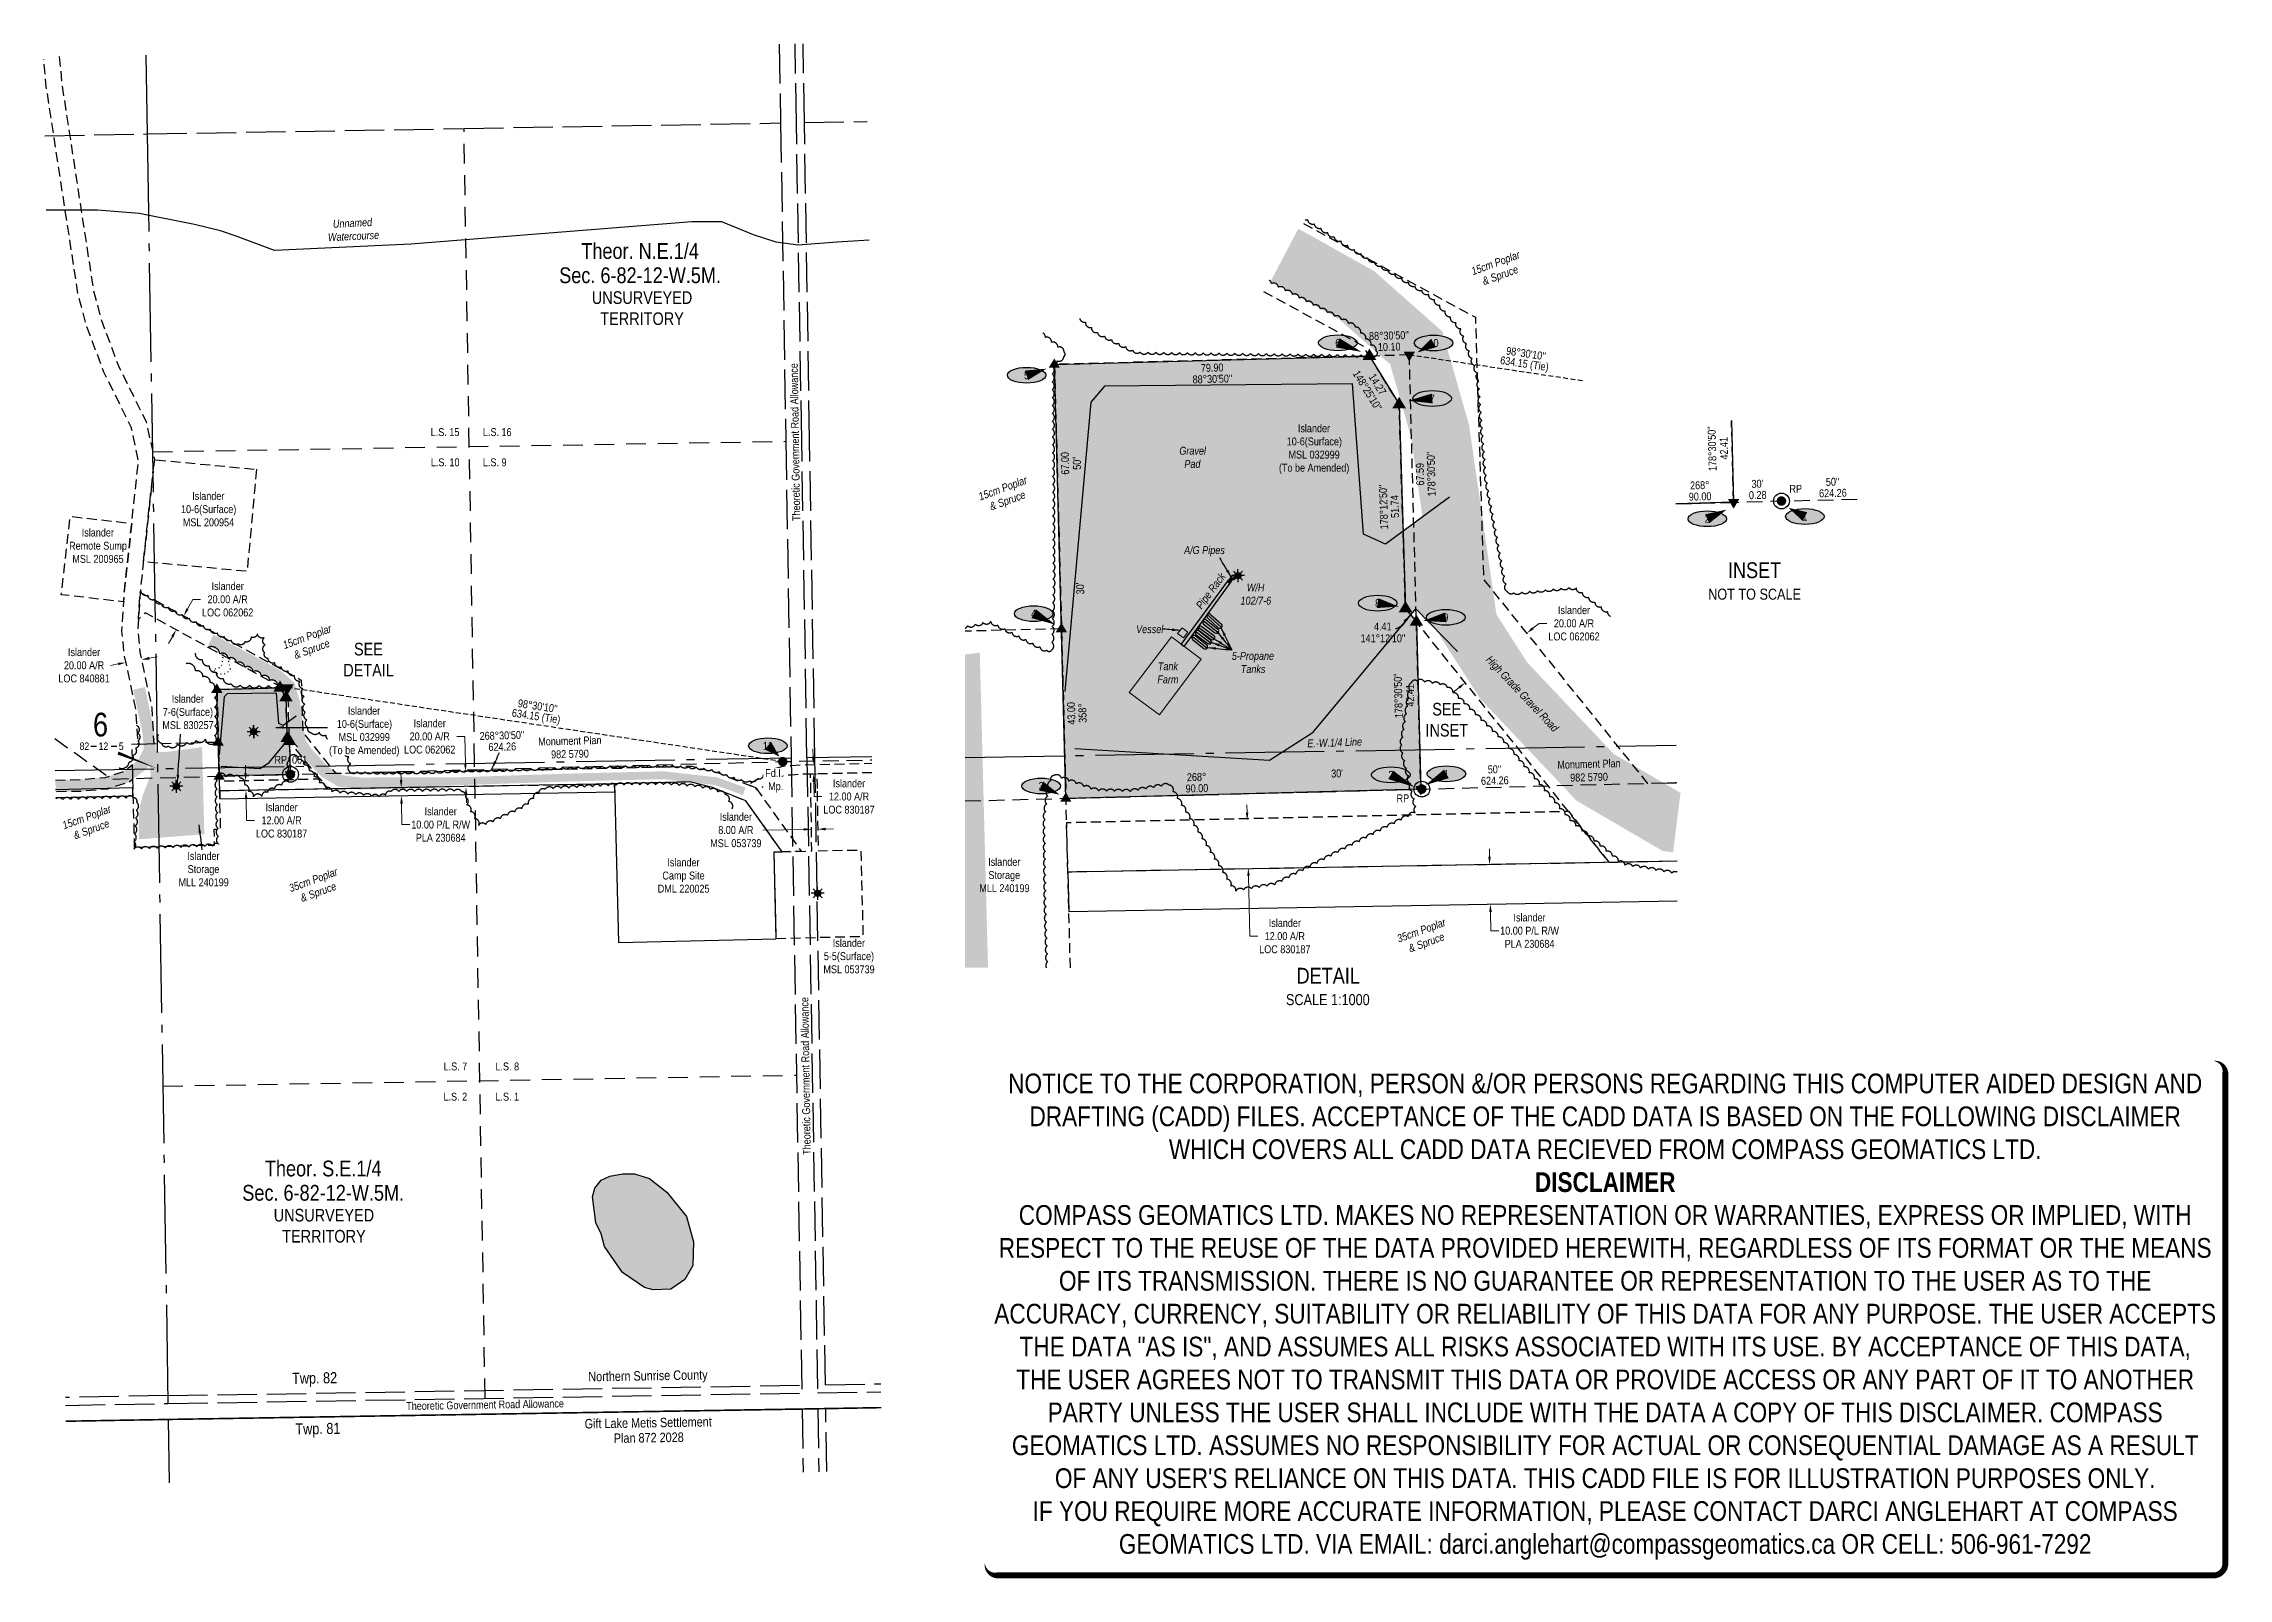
# Model space of a CAD drawing. Extents: x 570372 to 573140, y 6214522 to 6216467.
import ezdxf
from ezdxf.enums import TextEntityAlignment as Align

# ---------------------------------------------------------------- set-up
doc = ezdxf.new("R2010")
doc.units = 0
doc.header["$LTSCALE"] = 5
doc.header["$PDSIZE"] = 0.5
for name, pattern in [('0', [1, 1, 0]), ('BORDER', [17.5, 5, -2.5, 5, -2.5, 0, -2.5]), ('foc-ACCESSROAD', [3.75, 2.5, -1.25]), ('foc-LSD', [8, 5, -3]), ('foc-MONUMENT-BDYS', [6, 4, -2]), ('foc-QUARTERLINE', [33, 25, -3, 2, -3]), ('foc-TIELINE', [1.875, 1.25, -0.625]), ('foc-TOPO', [1, 0.2, -0.8]), ('foc-UNSURVEYED', [12.5, 10, -2.5])]:
    doc.linetypes.add(name, pattern=pattern)
doc.layers.get('Defpoints').update_dxf_attribs({"color": 9})
for name, color, linetype in [('10', 1, 'Continuous'), ('35', 37, 'Continuous'), ('9', 3, 'Continuous'), ('AS-PIPE-AG', 44, 'Continuous'), ('AS-PIPE-UG-T', 44, 'Continuous'), ('AS-ROADS', 254, 'Continuous'), ('AS-SYMBOL', 7, 'Continuous'), ('C-AR', 13, 'foc-ACCESSROAD'), ('C-RW', 13, 'Continuous'), ('C-SYMBOL', 7, 'Continuous'), ('C-WS', 13, 'foc-ACCESSROAD'), ('C-WS-S', 13, 'Continuous'), ('CG-NOTES', 7, 'Continuous'), ('D-TXT', 7, 'Continuous'), ('DETAIL-T', 7, 'Continuous'), ('L-BD', 7, 'Continuous'), ('L-DETAIL-T', 3, 'Continuous'), ('L-MON', 1, 'Continuous'), ('L-MON-PLAN', 7, 'foc-MONUMENT-BDYS'), ('L-ROAD-T', 7, 'Continuous'), ('L-SEC', 7, 'Continuous'), ('L-SECLBL', 7, 'Continuous'), ('L-SECQ', 8, 'foc-QUARTERLINE'), ('L-SECTION-LSD', 7, 'foc-LSD'), ('L-TIE', 7, 'foc-TIELINE'), ('L-TIE-T', 7, 'Continuous'), ('L-UNS-T', 3, 'Continuous'), ('L-USEC', 7, 'foc-UNSURVEYED'), ('P-ELEVATION', 7, 'Continuous'), ('P-PROPOSED', 10, 'Continuous'), ('P-PROPOSED-H', 21, 'Continuous'), ('T-BUSH', 110, '0'), ('T-BUSH-T', 110, 'Continuous'), ('T-LOW-AREA', 48, 'foc-TOPO'), ('T-WATER', 160, 'Continuous'), ('T-WATER-H', 133, 'Continuous'), ('T-WATER-T', 170, 'Continuous')]:
    doc.layers.add(name, color=color, linetype=linetype)
for name, color, linetype, lineweight in [('AS-BOUNDARY', 131, 'BORDER', 60), ('AS-GENERAL', 48, 'Continuous', 18), ('C-AR-T', 13, 'Continuous', 9), ('C-RW-T', 13, 'Continuous', 9), ('C-WS-T', 13, 'Continuous', 9), ('T-TEXT', 48, 'Continuous', 18)]:
    doc.layers.add(name, color=color, linetype=linetype, lineweight=lineweight)
doc.layers.add('AS-PIPE-RACK', color=7, linetype='Continuous', true_color=0xc48aff)
doc.layers.add('DISCLAIMER', color=7, linetype='Continuous', plot=False)
doc.styles.add('100L', font='ARIALN.TTF', dxfattribs={"height": 11})
doc.styles.add('175L', font='ARIALN.TTF', dxfattribs={"height": 20})
doc.styles.add('240', font='ARIALN.TTF', dxfattribs={"height": 30})
doc.styles.add('80', font='ARIALN.TTF', dxfattribs={"height": 10})
doc.styles.add('80CG', font='ARIALN.TTF', dxfattribs={"height": 10})
doc.styles.add('80L', font='ARIALN.TTF', dxfattribs={"height": 10})
doc.styles.add('foc-LtypeFont', font='ARIALN.TTF', dxfattribs={"height": 7.35})
doc.styles.add('SIMPLEX', font='ARIALN.TTF')
doc.linetypes.add('foc-TOPO-flowdirection-NOLINE', pattern='A,0,[">",foc-LtypeFont,S=0.3,R=0,X=0,Y=-0.945],-20,[">",foc-LtypeFont,S=0.3,R=0,X=0,Y=-0.945],0', length=20)
doc.dimstyles.new('Compass 5 000', dxfattribs={"dimscale": 5, "dimtxt": 9, "dimasz": 2, "dimexe": 0.2, "dimexo": 0.0625, "dimgap": 0.5, "dimtad": 0, "dimtih": 1, "dimtoh": 1, "dimzin": 0, "dimdsep": 46, "dimtxsty": '80CG', "dimcen": 0.1, "dimse1": 1, "dimse2": 1, "dimclrd": 256, "dimclrt": 256, "dimaunit": 1, "dimadec": 4, "dimazin": 0, "dimtfac": 0.06, "dimtofl": 0, "dimtmove": 0, "dimatfit": 1, "dimfxl": 0.2, "dimtolj": 1, "dimtzin": 0, "dimlwd": -1, "dimarcsym": 0})

msp = doc.modelspace()

# ---------------------------------------------------------------- texts
at = {"layer": '35', "color": 3, "style": '80'}
msp.add_attdef('RP_001', (570664.4, 6215554.363), 'RP', height=9.9956, dxfattribs=at)
at = {"layer": 'AS-BOUNDARY', "color": 200, "true_color": 0xcc33ff, "insert": (571137.645, 6214777.27), "char_height": 17.98391, "attachment_point": 5, "rotation": 0.942649, "style": '240', "bg_fill": 3, "box_fill_scale": 1.15, "bg_fill_color": 256, "bg_fill_true_color": 256, "bg_fill_transparency": 0}
msp.add_mtext_dynamic_manual_height_columns('{\\H0.66666x;Northern Sunrise County}', width=151.27318, gutter_width=44.98, heights=[0], dxfattribs=at)
at = {"layer": 'AS-BOUNDARY', "color": 200, "true_color": 0xcc33ff, "insert": (571056.85, 6214724.161), "char_height": 11.98916, "width": 161.13933, "attachment_point": 1, "rotation": 0.944059, "line_spacing_factor": 0.948888, "style": '240'}
msp.add_mtext('\\pi0.44023;Gift Lake Metis Settlement \\P\\pi37.11102;Plan 872 2028', dxfattribs=at)
at = {"layer": 'AS-GENERAL', "insert": (571784.587, 6215682.838), "char_height": 9.99557, "attachment_point": 1, "style": '80L'}
msp.add_mtext_dynamic_manual_height_columns('\\pi-0.81579;{\\fArial Narrow|b0|i1|c0|p34;Tank \\P\\pi-1.48057;Farm}', width=23.00961, gutter_width=50, heights=[0], dxfattribs=at)
at = {"layer": 'AS-PIPE-RACK', "insert": (571830.968, 6215755.095), "char_height": 9.99557, "attachment_point": 1, "rotation": 53.672906, "style": '80L'}
msp.add_mtext_dynamic_manual_height_columns('\\pi0.33784;{\\fArial Narrow|b0|i1|c0|p34;Pipe Rack}', width=52.91719, gutter_width=50, heights=[0], dxfattribs=at)
at = {"layer": 'AS-PIPE-UG-T', "insert": (571816.828, 6215829.986), "char_height": 9.99557, "attachment_point": 1, "style": '80L'}
msp.add_mtext_dynamic_manual_height_columns('\\pi0.1382;{\\fArial Narrow|b0|i1|c0|p34;A/G Pipes}', width=51.80883, gutter_width=50, heights=[0], dxfattribs=at)
at = {"layer": 'C-SYMBOL', "color": 3, "style": '175L'}
for s, p in [('Theor. N.E.1/4', (571127.683, 6216187.945)), ('Sec. 6-82-12-W.5M.', (571127.683, 6216157.183)), ('Theor. S.E.1/4', (570726.125, 6215025.547)), ('Sec. 6-82-12-W.5M.', (570726.125, 6214994.785))]:
    msp.add_text(s, height=20, dxfattribs=at).set_placement(p, align=Align.BOTTOM_CENTER)
at = {"layer": 'C-WS-T', "attachment_point": 1, "style": '80L'}
for s, width, gutter_width, insert, char_height in [('\\pi24.36446;Islander\\P\\pi10.22053;10-6(Surface)\\P\\pi12.47838;MSL 032999\\P\\pi0.39447;(To be Amended)', 88.55157, 50, (571936.737, 6215984.332), 10), ('\\pi17.62262;Islander\\P\\pi3.47869;10-6(Surface)\\P\\pi5.76041;MSL 200954', 75.06788, 50, (570542.518, 6215898.53), 10), ('\\pi17.62262;Islander\\P\\pi1.59943;Remote Sump\\P\\pi5.71607;MSL 200965', 75.06788, 50, (570402.563, 6215852.219), 10), ('\\pi8.95703;{\\fArial Narrow|b0|i1|c0|p34;W/H\\P\\pi0.90792;102/7-6}', 39.1146, 50, (571887.504, 6215782.613), 10), ('\\pi25.95041;Islander\\P\\pi14.64072;7-6(Surface)\\P\\pi14.07797;MSL 830257', 91.72347, 50, (570508.262, 6215641.638), 10), ('\\pi11.74206;Islander\\P\\pi12.10018;Storage\\P\\pi0.49036;MLL 240199 ', 63.30677, 50, (570542.301, 6215442.493), 10), ('\\pi43.03537;Islander\\P\\pi36.73188;Camp Site\\P\\pi30.82386;DML 220025', 125.87574, 49.978, (571119.205, 6215434.377), 9.99557), ('\\pi11.73686;Islander\\P\\pi12.09482;Storage\\P\\pi0.49014;MLL 240199', 63.27872, 50, (571556.984, 6215434.979), 9.99557), ('\\pi17.62262;Islander\\P\\pi6.27883;5-5(Surface)\\P\\pi5.73653;MSL 053739', 75.06788, 50, (571354.181, 6215332.256), 10)]:
    msp.add_mtext_dynamic_manual_height_columns(s, width=width, gutter_width=gutter_width, heights=[0], dxfattribs=dict(at, insert=insert, char_height=char_height))
at = {"layer": 'CG-NOTES', "color": 3, "insert": (571945.588, 6215295.824), "char_height": 20, "width": 105.50559, "attachment_point": 1, "style": '80CG'}
msp.add_mtext('\\pi13.9397;DETAIL\\P\\pi0.46289;{\\H0.7x;SCALE 1:1000}', dxfattribs=at)
at = {"layer": 'D-TXT', "color": 3, "style": '80L'}
for s, rotation, p in [('Twp. 82', 0.944059, (570686.839, 6214768.656)), ('Twp. 81', 0.942763, (570690.992, 6214704.493))]:
    msp.add_text(s, height=14, rotation=rotation, dxfattribs=at).set_placement(p)
at = {"layer": 'DETAIL-T', "color": 3, "attachment_point": 5, "style": '80CG'}
for s, insert, char_height, width in [('INSET\\P{\\H0.7x;NOT TO SCALE}', (572539.811, 6215785.733), 19.99114, 116.92307), ('SEE\\PINSET', (572149.761, 6215610.019), 15.9929, 53.76782)]:
    msp.add_mtext(s, dxfattribs=dict(at, insert=insert, char_height=char_height, width=width))
at = {"layer": 'L-BD', "color": 5, "style": '80L'}
for s, rotation, p in [("88°30'50''", 1.4863, (572076.461, 6216096.805)), ('10.10', 1.4863, (572076.83, 6216082.56)), ("178°30'50''", 91.4863, (572130.105, 6215921.378)), ('67.59', 91.4863, (572115.86, 6215921.009))]:
    msp.add_text(s, height=10, rotation=rotation, dxfattribs=at).set_placement(p, align=Align.MIDDLE)
at = {"layer": 'L-BD', "style": '80L'}
for s, height, rotation, p in [('79.90', 9.9956, 1.5195, (571852.51, 6216056.08)), ("148°25'10''", 9.99557, 301.5808, (572049.334, 6216027.184)), ('14.27', 9.9956, 301.5808, (572062.107, 6216035.036)), ("88°30'50''", 9.9956, 1.5195, (571852.887, 6216041.841)), ('67.00', 9.9956, 91.5423, (571666.093, 6215934.895)), ("50''", 9.9956, 91.5423, (571681.081, 6215935.299)), ('268°', 9.9956, 1.4863, (572470.397, 6215907.195)), ("30'", 9.9956, 1.4863, (572543.432, 6215909.056)), ("50''", 9.9956, 1.4863, (572638.706, 6215911.529)), ("178°12'50''", 9.99557, 91.7863, (572069.733, 6215879.703)), ('51.74', 9.9956, 91.7863, (572083.97, 6215880.147)), ('90.00', 9.9956, 1.4863, (572470.767, 6215892.956)), ('0.28', 9.9956, 1.4863, (572543.802, 6215894.818)), ('624.26', 9.9956, 1.4863, (572639.076, 6215897.29)), ("30'", 9.9956, 91.5423, (571685.296, 6215776.395)), ('43.00', 9.9956, 91.484, (571673.995, 6215618.162)), ('358°', 9.9956, 91.484, (571688.234, 6215618.531)), ("268°30'50''", 9.99557, 1.4863, (570952.705, 6215590.197)), ('624.26', 9.9956, 1.4863, (570953.075, 6215575.959)), ("50''", 9.9956, 1.4863, (572210.276, 6215547.289)), ('90.00', 9.9956, 1.4863, (571833.221, 6215523.277)), ('268°', 9.9956, 1.4863, (571832.852, 6215537.516)), ("30'", 9.9956, 1.4863, (572010.807, 6215542.114)), ('624.26', 9.9956, 1.4863, (572210.645, 6215533.05))]:
    msp.add_text(s, height=height, rotation=rotation, dxfattribs=at).set_placement(p, align=Align.MIDDLE)
for s, height, p in [("141°12'10''", 9.99557, (572068.954, 6215713.242)), ('4.41', 9.9956, (572068.753, 6215728.234))]:
    msp.add_text(s, height=height, dxfattribs=at).set_placement(p, align=Align.MIDDLE)
at = {"layer": 'L-BD', "insert": (572480.999, 6215953.411), "char_height": 9.99557, "width": 56.28242, "attachment_point": 2, "rotation": 91.5195, "line_spacing_factor": 0.9, "style": '80L'}
msp.add_mtext("178°30'50''\\P42.41 ", dxfattribs=at)
at = {"layer": 'L-BD', "insert": (572083.347, 6215640.423), "char_height": 9.99557, "width": 56.28242, "attachment_point": 2, "rotation": 91.5195, "line_spacing_factor": 0.9, "style": '80L', "bg_fill": 1, "box_fill_scale": 1.15, "bg_fill_color": 21, "bg_fill_transparency": 0}
msp.add_mtext("178°30'50''\\P42.41 ", dxfattribs=at)
at = {"layer": 'L-MON-PLAN', "char_height": 9.99557, "attachment_point": 1, "rotation": 1.490874, "style": '80L'}
for insert in [(570997.735, 6215587.286), (572289.029, 6215557.877)]:
    msp.add_mtext_dynamic_manual_height_columns('\\pi0.72089;Monument Plan\\P\\pi16.62449;982 5790', width=79.98815, gutter_width=49.978, heights=[0], dxfattribs=dict(at, insert=insert))
at = {"layer": 'L-ROAD-T', "style": '80L'}
for height, rotation, p in [(10, 90.909215, (571324.038, 6215961.844)), (10, 90.909215, (571337.384, 6215158.779)), (9.99557, 0.994375, (570931.222, 6214742.239))]:
    msp.add_text('Theoretic Government Road Allowance', height=height, rotation=rotation, dxfattribs=at).set_placement(p, align=Align.MIDDLE_CENTER)
at = {"layer": 'L-SECQ', "insert": (571972.91, 6215585.033), "char_height": 9.99368, "attachment_point": 1, "rotation": 1.968121, "style": '80L'}
msp.add_mtext_dynamic_manual_height_columns('{\\fArial Narrow|b0|i1|c0|p34;E.-W.1/4 Line }', width=109.94463, gutter_width=49.985, heights=[0], dxfattribs=at)
at = {"layer": 'L-TIE-T', "style": '80L'}
for s, p in [("98°30'10''", (572250.167, 6216074.121)), ('634.15 (Tie)', (572248.06, 6216060.028)), ("98°30'10''", (570997.896, 6215627.471)), ('634.15 (Tie)', (570995.789, 6215613.377))]:
    msp.add_text(s, height=10, rotation=351.4973, dxfattribs=at).set_placement(p, align=Align.MIDDLE)
at = {"layer": 'L-UNS-T', "color": 3, "char_height": 16, "attachment_point": 5, "style": '80L'}
for insert in [(571130.137, 6216131.42), (570727.049, 6214968.974)]:
    msp.add_mtext_dynamic_manual_height_columns('UNSURVEYED TERRITORY', width=126.41373, gutter_width=47.5, heights=[0], dxfattribs=dict(at, insert=insert))
at = {"layer": 'T-BUSH-T', "attachment_point": 1, "rotation": 20, "style": '80L'}
for s, insert, char_height in [('\\pi8.93551;{\\fArial Narrow|b0|i1|c0|p34;15cm Poplar \\P\\pi17.76857;& Spruce}', (572171.318, 6216179.593), 9.99557), ('\\pi8.93551;{\\fArial Narrow|b0|i1|c0|p34;15cm Poplar \\P\\pi17.76857;& Spruce}', (571546.905, 6215894.089), 9.99557), ('\\pi8.93551;{\\fArial Narrow|b0|i1|c0|p34;15cm Poplar \\P\\pi17.76856;& Spruce}', (570386.09, 6215477.529), 9.99557), ('\\pi8.40027;{\\fArial Narrow|b0|i1|c0|p34;35cm Poplar \\P\\pi17.76856;& Spruce}', (570673.694, 6215398.053), 9.99557), ('\\pi8.38595;{\\fArial Narrow|b0|i1|c0|p34;35cm Poplar \\P\\pi17.75839;& Spruce}', (572077.757, 6215334.162), 10)]:
    msp.add_mtext_dynamic_manual_height_columns(s, width=81.4513, gutter_width=49.978, heights=[0], dxfattribs=dict(at, insert=insert, char_height=char_height))
at = {"layer": 'T-TEXT', "char_height": 9.99557, "attachment_point": 1, "style": '80L'}
for s, width, insert in [('\\pi0.61327;{\\fArial Narrow|b0|i1|c0|p34;Gravel \\P\\pi6.97471;Pad}', 34.3292, (571810.325, 6215955.887)), ('\\pi-5.21357;{\\fArial Narrow|b0|i1|c0|p34;Vessel}', 23.00961, (571761.39, 6215729.812)), ('\\pi-14.68754;{\\fArial Narrow|b0|i1|c0|p34;5-Propane \\P\\pi-3.36241;Tanks}', 23.00961, (571892.162, 6215695.948))]:
    msp.add_mtext_dynamic_manual_height_columns(s, width=width, gutter_width=50, heights=[0], dxfattribs=dict(at, insert=insert))
at = {"layer": 'T-TEXT', "insert": (572205.875, 6215692.321), "char_height": 9.99557, "attachment_point": 1, "rotation": 313.416105, "style": '80L'}
msp.add_mtext_dynamic_manual_height_columns('{\\fArial Narrow|b0|i1|c0|p34;High Grade Gravel Road}', width=143.92674, gutter_width=50, heights=[0], dxfattribs=at)
at = {"layer": 'T-WATER-T', "insert": (570721.076, 6216242.419), "char_height": 9.99557, "attachment_point": 1, "rotation": 2.710586, "style": '80L'}
msp.add_mtext_dynamic_manual_height_columns('\\pi17.11609;{\\fArial Narrow|b0|i1|c0|p34;Unnamed\\P\\pi10.066;Watercourse}', width=83.32364, gutter_width=50, heights=[0], dxfattribs=at)

# ---------------------------------------------------------------- blocks, each defined once
blk = doc.blocks.new('*D431')
at = {"layer": 'C-AR-T', "transparency": 16777216}
for p, q in [((570554.2, 6215750.4), (570560.8, 6215762.6)), ((570560.8, 6215762.6), (570570.8, 6215762.6)), ((570535, 6215715.3), (570530.2, 6215706.5))]:
    blk.add_line(p, q, dxfattribs=at)
for points in [[(570552.7, 6215751.2), (570555.6, 6215749.6), (570549.4, 6215741.6)], [(570533.6, 6215716.1), (570536.5, 6215714.5), (570539.8, 6215724.1)]]:
    blk.add_solid(points, dxfattribs=at)
at = {"layer": 'Defpoints', "color": 0, "transparency": 16777216}
for p in [(570549.4, 6215741.6), (570626.6, 6215699.5), (570617, 6215682)]:
    blk.add_point(p, dxfattribs=at)
at = {"layer": 'C-AR-T', "transparency": 16777216, "insert": (570605.1, 6215762.6), "char_height": 10, "attachment_point": 5, "style": '80CG'}
blk.add_mtext('\\A1;Islander\\P20.00 A/R\\PLOC 062062', dxfattribs=at)
blk = doc.blocks.new('*D433')
at = {"layer": 'C-AR-T', "transparency": 16777216}
for p, q in [((570505.8, 6215688), (570515.6, 6215689.8)), ((570466.4, 6215680.8), (570456.6, 6215679))]:
    blk.add_line(p, q, dxfattribs=at)
for points in [[(570505.5, 6215689.7), (570506.1, 6215686.4), (570496, 6215686.2)], [(570466.1, 6215682.5), (570466.7, 6215679.2), (570476.3, 6215682.6)]]:
    blk.add_solid(points, dxfattribs=at)
at = {"layer": 'Defpoints', "color": 0, "transparency": 16777216}
for p in [(570495.4, 6215689.5), (570475.7, 6215685.9), (570476.3, 6215682.6)]:
    blk.add_point(p, dxfattribs=at)
at = {"layer": 'C-AR-T', "transparency": 16777216, "insert": (570423.1, 6215679), "char_height": 10, "attachment_point": 5, "style": '80CG'}
blk.add_mtext('\\A1;Islander\\P20.00 A/R\\PLOC 840881', dxfattribs=at)
blk = doc.blocks.new('*D434')
at = {"layer": 'C-AR-T', "transparency": 16777216}
for p, q in [((570905.4, 6215588.9), (570895.4, 6215588.9)), ((570906.3, 6215554.8), (570905.4, 6215588.9)), ((570907.3, 6215514.8), (570907.6, 6215504.8))]:
    blk.add_line(p, q, dxfattribs=at)
for points in [[(570907.9, 6215554.8), (570904.6, 6215554.7), (570906.5, 6215544.8)], [(570909, 6215514.8), (570905.6, 6215514.7), (570907, 6215524.8)]]:
    blk.add_solid(points, dxfattribs=at)
at = {"layer": 'Defpoints', "color": 0, "transparency": 16777216}
for p in [(570907, 6215524.8), (570916.7, 6215545), (570917.2, 6215525.1)]:
    blk.add_point(p, dxfattribs=at)
at = {"layer": 'C-AR-T', "transparency": 16777216, "insert": (570861.1, 6215588.9), "char_height": 10, "attachment_point": 5, "style": '80CG'}
blk.add_mtext('\\A1;Islander\\P20.00 A/R\\PLOC 062062', dxfattribs=at)
blk = doc.blocks.new('*D435')
at = {"layer": 'C-AR-T', "transparency": 16777216}
for p, q in [((570627.7, 6215542.6), (570627.5, 6215552.6)), ((570628.4, 6215510.6), (570629.1, 6215482.5)), ((570629.1, 6215482.5), (570639.1, 6215482.5))]:
    blk.add_line(p, q, dxfattribs=at)
for points in [[(570629.4, 6215542.6), (570626, 6215542.5), (570627.9, 6215532.6)], [(570630.1, 6215510.6), (570626.8, 6215510.6), (570628.2, 6215520.6)]]:
    blk.add_solid(points, dxfattribs=at)
at = {"layer": 'Defpoints', "color": 0, "transparency": 16777216}
for p in [(570638.9, 6215532.8), (570628.2, 6215520.6), (570639.2, 6215520.8)]:
    blk.add_point(p, dxfattribs=at)
at = {"layer": 'C-AR-T', "transparency": 16777216, "insert": (570673.4, 6215482.5), "char_height": 10, "attachment_point": 5, "style": '80CG'}
blk.add_mtext('\\A1;Islander\\P12.00 A/R\\PLOC 830187', dxfattribs=at)
blk = doc.blocks.new('L-SECLBL')
at = {"layer": '9', "color": 7}
for p, q in [((-5.1, -27.8), (-12.3, -27.8)), ((20.7, -27.8), (13.5, -27.8))]:
    blk.add_line(p, q, dxfattribs=at)
at = {"layer": '10', "color": 2, "style": 'SIMPLEX'}
blk.add_attdef('SEC', text='', height=30, dxfattribs=at).set_placement((0, 0), align=Align.MIDDLE)
at = {"layer": '10', "color": 5, "style": '80L'}
blk.add_attdef('TWP', text='', height=9.5, dxfattribs=at).set_placement((-14.4, -27.4), align=Align.MIDDLE_RIGHT)
blk.add_attdef('RGE', text='', height=9.5, dxfattribs=at).set_placement((3.6, -27.4), align=Align.MIDDLE_CENTER)
blk.add_attdef('MER', text='', height=9.5, dxfattribs=at).set_placement((23.2, -27.4), align=Align.MIDDLE_LEFT)
blk = doc.blocks.new('GAS')
h = blk.add_hatch(color=255)
h.dxf.hatch_style = 1
edge = h.paths.add_edge_path()
edge.add_arc((0, 0), 0.9, 0, 360)
for p, q in [((-0.81, 0), (-1.62, 0)), ((-0.57, 0.57), (-1.14, 1.14)), ((0, 0.81), (0, 1.62)), ((0.57, 0.57), (1.14, 1.14)), ((1.62, 0), (0.81, 0)), ((-0.57, -0.57), (-1.14, -1.14)), ((0, -0.81), (0, -1.62)), ((1.14, -1.14), (0.57, -0.57))]:
    blk.add_line(p, q)
blk.add_circle((0, 0), 0.8)
blk = doc.blocks.new('*D451')
at = {"layer": 'C-AR-T', "transparency": 16777216}
for p, q in [((571334.8, 6215471.1), (571283.3, 6215470.3)), ((571362.8, 6215471.6), (571372.8, 6215471.8))]:
    blk.add_line(p, q, dxfattribs=at)
for points in [[(571334.8, 6215472.8), (571334.8, 6215469.5), (571344.8, 6215471.3)], [(571362.8, 6215473.3), (571362.8, 6215469.9), (571352.8, 6215471.4)]]:
    blk.add_solid(points, dxfattribs=at)
at = {"layer": 'Defpoints', "color": 0, "transparency": 16777216}
for p in [(571344.3, 6215501.2), (571352.3, 6215501.3), (571352.8, 6215471.4)]:
    blk.add_point(p, dxfattribs=at)
at = {"layer": 'C-AR-T', "transparency": 16777216, "insert": (571249, 6215470.3), "char_height": 10, "attachment_point": 5, "style": '80CG'}
blk.add_mtext('\\A1;Islander\\P8.00 A/R\\PMSL 053739', dxfattribs=at)
blk = doc.blocks.new('*D589')
at = {"layer": 'C-RW-T', "transparency": 16777216}
for p, q in [((570824.9, 6215533.9), (570824.7, 6215543.9)), ((570825.4, 6215503.9), (570825.9, 6215477.2)), ((570825.9, 6215477.2), (570835.9, 6215477.2))]:
    blk.add_line(p, q, dxfattribs=at)
for points in [[(570826.5, 6215533.9), (570823.2, 6215533.9), (570825, 6215523.9)], [(570827.1, 6215503.9), (570823.7, 6215503.9), (570825.2, 6215513.9)]]:
    blk.add_solid(points, dxfattribs=at)
at = {"layer": 'Defpoints', "color": 0, "transparency": 16777216}
for p in [(570725.2, 6215522.1), (570725.4, 6215512.1), (570825.2, 6215513.9)]:
    blk.add_point(p, dxfattribs=at)
at = {"layer": 'C-RW-T', "transparency": 16777216, "insert": (570875, 6215477.2), "char_height": 10, "attachment_point": 5, "style": '80CG'}
blk.add_mtext('\\A1;Islander\\P10.00 P/L R/W\\PPLA 230684', dxfattribs=at)
blk = doc.blocks.new('fdia')
at = {"color": 255, "const_width": 1}
blk.add_lwpolyline([(-0.5, 0, 1), (0.5, 0, 1)], format="xyb", close=True, dxfattribs=at)
blk = doc.blocks.new('Fdiaa')
blk.add_blockref('fdia', (0, 0))
blk = doc.blocks.new('fdib')
at = {"color": 1, "const_width": 1.6}
blk.add_lwpolyline([(-0.4, 0, 1), (0.4, 0, 1)], format="xyb", close=True, dxfattribs=at)
at = {"color": 1}
blk.add_circle((0, 0), 0.8, dxfattribs=at)
blk = doc.blocks.new('Fdibb')
blk.add_blockref('fdib', (0, 0))
blk = doc.blocks.new('fdicc')
for name in ['Fdibb', 'Fdiaa']:
    blk.add_blockref(name, (0, 0))
blk = doc.blocks.new('FDI')
blk.add_blockref('fdicc', (0, 0))
blk = doc.blocks.new('STRIA')
blk.add_hatch(color=255).paths.add_polyline_path([(-0.04, 1.52), (-1.47, -0.87), (1.39, -0.87)])
blk = doc.blocks.new('STRIAA')
blk.add_blockref('STRIA', (0, 0))
blk = doc.blocks.new('STRIB')
at = {"color": 1}
blk.add_solid([(-1.12, -0.67), (-0.04, 1.13), (1.04, -0.67)], dxfattribs=at)
blk = doc.blocks.new('STRIBB')
blk.add_blockref('STRIB', (0, 0))
blk = doc.blocks.new('STRICC')
for name in ['STRIAA', 'STRIBB']:
    blk.add_blockref(name, (0, 0))
blk = doc.blocks.new('fdspike')
blk.add_blockref('STRICC', (0, 0))
blk = doc.blocks.new('*D663')
at = {"layer": 'C-AR-T', "transparency": 16777216}
for p, q in [((571347, 6215563.3), (571346.7, 6215573.3)), ((571347.7, 6215531.3), (571348.1, 6215512.8)), ((571348.1, 6215512.8), (571358.1, 6215512.8))]:
    blk.add_line(p, q, dxfattribs=at)
for points in [[(571348.6, 6215563.3), (571345.3, 6215563.2), (571347.2, 6215553.3)], [(571349.3, 6215531.3), (571346, 6215531.2), (571347.4, 6215541.3)]]:
    blk.add_solid(points, dxfattribs=at)
at = {"layer": 'Defpoints', "color": 0, "transparency": 16777216}
for p in [(571347.2, 6215553.3), (571399, 6215554.4), (571399.3, 6215542.4)]:
    blk.add_point(p, dxfattribs=at)
at = {"layer": 'C-AR-T', "transparency": 16777216, "insert": (571392.4, 6215512.8), "char_height": 10, "attachment_point": 5, "style": '80CG'}
blk.add_mtext('\\A1;Islander\\P12.00 A/R\\PLOC 830187', dxfattribs=at)
blk = doc.blocks.new('*D664')
at = {"layer": 'C-AR-T', "transparency": 16777216}
for p, q in [((571896.7, 6215492.3), (571896.5, 6215502.3)), ((571898.6, 6215412.4), (571900.3, 6215335.9)), ((571900.3, 6215335.9), (571910.3, 6215335.9))]:
    blk.add_line(p, q, dxfattribs=at)
for points in [[(571898.4, 6215492.4), (571895.1, 6215492.3), (571897, 6215482.3)], [(571900.2, 6215412.4), (571896.9, 6215412.3), (571898.3, 6215422.4)]]:
    blk.add_solid(points, dxfattribs=at)
at = {"layer": 'Defpoints', "color": 0, "transparency": 16777216}
for p in [(571889.5, 6215482.2), (571890.9, 6215422.2), (571898.3, 6215422.4)]:
    blk.add_point(p, dxfattribs=at)
at = {"layer": 'C-AR-T', "transparency": 16777216, "insert": (571944.6, 6215335.9), "char_height": 10, "attachment_point": 5, "style": '80CG'}
blk.add_mtext('\\A1;Islander\\P12.00 A/R\\PLOC 830187', dxfattribs=at)
blk = doc.blocks.new('*U677')
at = {"layer": '35', "color": 3}
blk.add_circle((0, 0), 10, dxfattribs=at)
at = {"layer": '35', "color": 3, "style": '80'}
blk.add_attdef('RP_001', (-32, -16.6), '', height=10, dxfattribs=at)
blk = doc.blocks.new('*D666')
at = {"layer": 'C-RW-T', "transparency": 16777216}
for p, q in [((572204, 6215436.5), (572203.8, 6215446.5)), ((572205.2, 6215366.6), (572205.6, 6215342.8)), ((572205.6, 6215342.8), (572215.6, 6215342.8))]:
    blk.add_line(p, q, dxfattribs=at)
for points in [[(572205.6, 6215436.6), (572202.3, 6215436.5), (572204.1, 6215426.5)], [(572206.9, 6215366.7), (572203.5, 6215366.6), (572205, 6215376.6)]]:
    blk.add_solid(points, dxfattribs=at)
at = {"layer": 'Defpoints', "color": 0, "transparency": 16777216}
for p in [(572218.2, 6215426.8), (572205, 6215376.6), (572219.1, 6215376.9)]:
    blk.add_point(p, dxfattribs=at)
at = {"layer": 'C-RW-T', "transparency": 16777216, "insert": (572254.7, 6215342.8), "char_height": 10, "attachment_point": 5, "style": '80CG'}
blk.add_mtext('\\A1;Islander\\P10.00 P/L R/W\\PPLA 230684', dxfattribs=at)
blk = doc.blocks.new('*D667')
at = {"layer": 'C-AR-T', "transparency": 16777216}
for p, q in [((572258.9, 6215725.9), (572266.7, 6215732.2)), ((572266.7, 6215732.2), (572276.7, 6215732.2)), ((572165.4, 6215650.8), (572157.6, 6215644.5))]:
    blk.add_line(p, q, dxfattribs=at)
for points in [[(572257.9, 6215727.2), (572259.9, 6215724.6), (572251.1, 6215719.7)], [(572164.4, 6215652.1), (572166.5, 6215649.5), (572173.2, 6215657)]]:
    blk.add_solid(points, dxfattribs=at)
at = {"layer": 'Defpoints', "color": 0, "transparency": 16777216}
for p in [(572251.1, 6215719.7), (572255.4, 6215714.3), (572177.5, 6215651.6)]:
    blk.add_point(p, dxfattribs=at)
at = {"layer": 'C-AR-T', "transparency": 16777216, "insert": (572311, 6215732.2), "char_height": 10, "attachment_point": 5, "style": '80CG'}
blk.add_mtext('\\A1;Islander\\P20.00 A/R\\PLOC 062062', dxfattribs=at)
blk = doc.blocks.new('*U672')
at = {"color": 48}
for p, q in [((-3.68, 2.18), (-0.84, -0.09)), ((-2.93, 3.12), (-0.09, 0.84))]:
    blk.add_line(p, q, dxfattribs=at)
for centre, start, end in [((-3.31, 2.65), 51.2939, 231.2939), ((-0.47, 0.38), 231.2939, 51.2939)]:
    blk.add_arc(centre, 0.6, start, end, dxfattribs=at)
at = {"layer": 'Defpoints'}
blk.add_line((-3.78, 3.03), (0, 0), dxfattribs=at)
blk = doc.blocks.new('*U668')
at = {"color": 48}
for p, q in [((-3.74, 2.11), (-0.84, -0.11)), ((-3.01, 3.07), (-0.11, 0.84))]:
    blk.add_line(p, q, dxfattribs=at)
for centre, start, end in [((-3.38, 2.59), 52.502, 232.502), ((-0.48, 0.37), 232.502, 52.502)]:
    blk.add_arc(centre, 0.6, start, end, dxfattribs=at)
at = {"layer": 'Defpoints'}
blk.add_line((-3.85, 2.96), (0, 0), dxfattribs=at)
blk = doc.blocks.new('*U669')
at = {"color": 48}
for p, q in [((-3.88, 2.11), (-0.84, -0.13)), ((-3.17, 3.08), (-0.13, 0.84))]:
    blk.add_line(p, q, dxfattribs=at)
for centre, start, end in [((-3.52, 2.59), 53.6347, 233.6347), ((-0.48, 0.36), 233.6347, 53.6347)]:
    blk.add_arc(centre, 0.6, start, end, dxfattribs=at)
at = {"layer": 'Defpoints'}
blk.add_line((-4.01, 2.95), (0, 0), dxfattribs=at)
blk = doc.blocks.new('*U670')
at = {"color": 48}
for p, q in [((-3.78, 2.21), (-0.84, -0.1)), ((-3.03, 3.15), (-0.1, 0.84))]:
    blk.add_line(p, q, dxfattribs=at)
for centre, start, end in [((-3.4, 2.68), 51.7429, 231.7429), ((-0.47, 0.37), 231.7429, 51.7429)]:
    blk.add_arc(centre, 0.6, start, end, dxfattribs=at)
at = {"layer": 'Defpoints'}
blk.add_line((-3.87, 3.06), (0, 0), dxfattribs=at)
blk = doc.blocks.new('*U671')
at = {"color": 48}
for p, q in [((-3.59, 2.42), (-0.85, -0.05)), ((-2.79, 3.31), (-0.05, 0.85))]:
    blk.add_line(p, q, dxfattribs=at)
for centre, start, end in [((-3.19, 2.87), 48.0607, 228.0607), ((-0.45, 0.4), 228.0607, 48.0607)]:
    blk.add_arc(centre, 0.6, start, end, dxfattribs=at)
at = {"layer": 'Defpoints'}
blk.add_line((-3.64, 3.27), (0, 0), dxfattribs=at)
blk = doc.blocks.new('*U665')
at = {"layer": '35', "color": 3}
blk.add_circle((0, 0), 10, dxfattribs=at)
at = {"layer": '35', "color": 3, "style": '80'}
blk.add_attdef('RP_001', (10.1, 10.5), '', height=10, dxfattribs=at)
blk = doc.blocks.new('TRIA')
blk.add_hatch(color=255).paths.add_polyline_path([(-0.04, 1.52), (-1.47, -0.87), (1.39, -0.87)])
blk = doc.blocks.new('Hybrid_RC')
at = {"color": 4}
for points in [[(1.08, 0.6), (0, -1.2), (-1.08, 0.6)], [(0, 0.6), (0.54, -0.3), (-0.54, -0.3)]]:
    blk.add_lwpolyline(points, close=True, dxfattribs=at)
at = {"rotation": 180}
blk.add_blockref('TRIA', (-0.04, -0.07), dxfattribs=at)
blk = doc.blocks.new('Hybrid_EC')
at = {"color": 251}
for points in [[(-1.3, -0.74), (0, 1.42), (1.3, -0.74)], [(0.47, -0.26), (0, 0.53), (-0.47, -0.26)]]:
    blk.add_lwpolyline(points, close=True, dxfattribs=at)
at = {"layer": 'Defpoints'}
blk.add_circle((0, 0), 0.05, dxfattribs=at)
at = {"xscale": 1.2, "yscale": 1.2, "zscale": 1.2}
blk.add_blockref('TRIA', (0.05, 0.06), dxfattribs=at)
blk = doc.blocks.new('*U689')
at = {"layer": 'P-ELEVATION'}
h = blk.add_hatch(color=111, dxfattribs=at)
h.dxf.hatch_style = 1
edge = h.paths.add_edge_path()
edge.add_ellipse((0, 0), major_axis=(-24.4, 0), ratio=0.410256, start_angle=0, end_angle=360)
at = {"layer": 'P-ELEVATION', "color": 7, "flags": 128}
blk.add_lwpolyline([(0, 0, 12.5, 0, 0), (-26.3, -14.1, 0, 0, 0)], format="xyseb", dxfattribs=at)
at = {"layer": 'P-ELEVATION', "color": 7}
blk.add_ellipse((0, 0), major_axis=(-24.4, 0), ratio=0.410256, dxfattribs=at)
at = {"color": 0, "style": '80L'}
blk.add_attdef('NUMBER', text='', height=10, dxfattribs=at).set_placement((0, 0), align=Align.MIDDLE_CENTER)
at = {"style": '80L', "flags": 1}
blk.add_attdef('ID', text='', height=10, dxfattribs=at).set_placement((-0.6, -4), align=Align.MIDDLE_CENTER)
blk = doc.blocks.new('*U690')
at = {"layer": 'P-ELEVATION'}
h = blk.add_hatch(color=111, dxfattribs=at)
h.dxf.hatch_style = 1
edge = h.paths.add_edge_path()
edge.add_ellipse((0, 0), major_axis=(-24.4, 0), ratio=0.410256, start_angle=0, end_angle=360)
at = {"layer": 'P-ELEVATION', "color": 7, "flags": 128}
blk.add_lwpolyline([(0, 0, 12.5, 0, 0), (30, -15.4, 0, 0, 0)], format="xyseb", dxfattribs=at)
at = {"layer": 'P-ELEVATION', "color": 7}
blk.add_ellipse((0, 0), major_axis=(-24.4, 0), ratio=0.410256, dxfattribs=at)
at = {"color": 0, "style": '80L'}
blk.add_attdef('NUMBER', text='', height=10, dxfattribs=at).set_placement((0, 0), align=Align.MIDDLE_CENTER)
at = {"style": '80L', "flags": 1}
blk.add_attdef('ID', text='', height=10, dxfattribs=at).set_placement((-0.6, -4), align=Align.MIDDLE_CENTER)
blk = doc.blocks.new('*U691')
at = {"layer": 'P-ELEVATION'}
h = blk.add_hatch(color=111, dxfattribs=at)
h.dxf.hatch_style = 1
edge = h.paths.add_edge_path()
edge.add_ellipse((0, 0), major_axis=(-24.4, 0), ratio=0.410256, start_angle=0, end_angle=360)
at = {"layer": 'P-ELEVATION', "color": 7, "flags": 128}
blk.add_lwpolyline([(0, 0, 12.5, 0, 0), (23.3, -10.9, 0, 0, 0)], format="xyseb", dxfattribs=at)
at = {"layer": 'P-ELEVATION', "color": 7}
blk.add_ellipse((0, 0), major_axis=(-24.4, 0), ratio=0.410256, dxfattribs=at)
at = {"color": 0, "style": '80L'}
blk.add_attdef('NUMBER', text='', height=10, dxfattribs=at).set_placement((0, 0), align=Align.MIDDLE_CENTER)
at = {"style": '80L', "flags": 1}
blk.add_attdef('ID', text='', height=10, dxfattribs=at).set_placement((-0.6, -4), align=Align.MIDDLE_CENTER)
blk = doc.blocks.new('*U692')
at = {"layer": 'P-ELEVATION'}
h = blk.add_hatch(color=111, dxfattribs=at)
h.dxf.hatch_style = 1
edge = h.paths.add_edge_path()
edge.add_ellipse((0, 0), major_axis=(-24.4, 0), ratio=0.410256, start_angle=0, end_angle=360)
at = {"layer": 'P-ELEVATION', "color": 7, "flags": 128}
blk.add_lwpolyline([(0, 0, 12.5, 0, 0), (27.4, -13.9, 0, 0, 0)], format="xyseb", dxfattribs=at)
at = {"layer": 'P-ELEVATION', "color": 7}
blk.add_ellipse((0, 0), major_axis=(-24.4, 0), ratio=0.410256, dxfattribs=at)
at = {"color": 0, "style": '80L'}
blk.add_attdef('NUMBER', text='', height=10, dxfattribs=at).set_placement((0, 0), align=Align.MIDDLE_CENTER)
at = {"style": '80L', "flags": 1}
blk.add_attdef('ID', text='', height=10, dxfattribs=at).set_placement((-0.6, -4), align=Align.MIDDLE_CENTER)
blk = doc.blocks.new('*U693')
at = {"layer": 'P-ELEVATION'}
h = blk.add_hatch(color=111, dxfattribs=at)
h.dxf.hatch_style = 1
edge = h.paths.add_edge_path()
edge.add_ellipse((0, 0), major_axis=(-24.4, 0), ratio=0.410256, start_angle=0, end_angle=360)
at = {"layer": 'P-ELEVATION', "color": 7, "flags": 128}
blk.add_lwpolyline([(0, 0, 12.5, 0, 0), (25.1, 8.3, 0, 0, 0)], format="xyseb", dxfattribs=at)
at = {"layer": 'P-ELEVATION', "color": 7}
blk.add_ellipse((0, 0), major_axis=(-24.4, 0), ratio=0.410256, dxfattribs=at)
at = {"color": 0, "style": '80L'}
blk.add_attdef('NUMBER', text='', height=10, dxfattribs=at).set_placement((0, 0), align=Align.MIDDLE_CENTER)
at = {"style": '80L', "flags": 1}
blk.add_attdef('ID', text='', height=10, dxfattribs=at).set_placement((-0.6, -4), align=Align.MIDDLE_CENTER)
blk = doc.blocks.new('*U694')
at = {"layer": 'P-ELEVATION'}
h = blk.add_hatch(color=111, dxfattribs=at)
h.dxf.hatch_style = 1
edge = h.paths.add_edge_path()
edge.add_ellipse((0, 0), major_axis=(-24.4, 0), ratio=0.410256, start_angle=0, end_angle=360)
at = {"layer": 'P-ELEVATION', "color": 7, "flags": 128}
blk.add_lwpolyline([(0, 0, 12.5, 0, 0), (30, -11.5, 0, 0, 0)], format="xyseb", dxfattribs=at)
at = {"layer": 'P-ELEVATION', "color": 7}
blk.add_ellipse((0, 0), major_axis=(-24.4, 0), ratio=0.410256, dxfattribs=at)
at = {"color": 0, "style": '80L'}
blk.add_attdef('NUMBER', text='', height=10, dxfattribs=at).set_placement((0, 0), align=Align.MIDDLE_CENTER)
at = {"style": '80L', "flags": 1}
blk.add_attdef('ID', text='', height=10, dxfattribs=at).set_placement((-0.6, -4), align=Align.MIDDLE_CENTER)
blk = doc.blocks.new('*U696')
at = {"layer": 'P-ELEVATION'}
h = blk.add_hatch(color=111, dxfattribs=at)
h.dxf.hatch_style = 1
edge = h.paths.add_edge_path()
edge.add_ellipse((0, 0), major_axis=(-24.4, 0), ratio=0.410256, start_angle=0, end_angle=360)
at = {"layer": 'P-ELEVATION', "color": 7, "flags": 128}
blk.add_lwpolyline([(0, 0, 12.5, 0, 0), (-30.5, -2.9, 0, 0, 0)], format="xyseb", dxfattribs=at)
at = {"layer": 'P-ELEVATION', "color": 7}
blk.add_ellipse((0, 0), major_axis=(-24.4, 0), ratio=0.410256, dxfattribs=at)
at = {"color": 0, "style": '80L'}
blk.add_attdef('NUMBER', text='', height=10, dxfattribs=at).set_placement((0, 0), align=Align.MIDDLE_CENTER)
at = {"style": '80L', "flags": 1}
blk.add_attdef('ID', text='', height=10, dxfattribs=at).set_placement((-0.6, -4), align=Align.MIDDLE_CENTER)
blk = doc.blocks.new('*U697')
at = {"layer": 'P-ELEVATION'}
h = blk.add_hatch(color=111, dxfattribs=at)
h.dxf.hatch_style = 1
edge = h.paths.add_edge_path()
edge.add_ellipse((0, 0), major_axis=(-24.4, 0), ratio=0.410256, start_angle=0, end_angle=360)
at = {"layer": 'P-ELEVATION', "color": 7, "flags": 128}
blk.add_lwpolyline([(0, 0, 12.5, 0, 0), (26.8, -4.3, 0, 0, 0)], format="xyseb", dxfattribs=at)
at = {"layer": 'P-ELEVATION', "color": 7}
blk.add_ellipse((0, 0), major_axis=(-24.4, 0), ratio=0.410256, dxfattribs=at)
at = {"color": 0, "style": '80L'}
blk.add_attdef('NUMBER', text='', height=10, dxfattribs=at).set_placement((0, 0), align=Align.MIDDLE_CENTER)
at = {"style": '80L', "flags": 1}
blk.add_attdef('ID', text='', height=10, dxfattribs=at).set_placement((-0.6, -4), align=Align.MIDDLE_CENTER)
blk = doc.blocks.new('*U698')
at = {"layer": 'P-ELEVATION'}
h = blk.add_hatch(color=111, dxfattribs=at)
h.dxf.hatch_style = 1
edge = h.paths.add_edge_path()
edge.add_ellipse((0, 0), major_axis=(-24.4, 0), ratio=0.410256, start_angle=0, end_angle=360)
at = {"layer": 'P-ELEVATION', "color": 7, "flags": 128}
blk.add_lwpolyline([(0, 0, 12.5, 0, 0), (-28.6, -4.4, 0, 0, 0)], format="xyseb", dxfattribs=at)
at = {"layer": 'P-ELEVATION', "color": 7}
blk.add_ellipse((0, 0), major_axis=(-24.4, 0), ratio=0.410256, dxfattribs=at)
at = {"color": 0, "style": '80L'}
blk.add_attdef('NUMBER', text='', height=10, dxfattribs=at).set_placement((0, 0), align=Align.MIDDLE_CENTER)
at = {"style": '80L', "flags": 1}
blk.add_attdef('ID', text='', height=10, dxfattribs=at).set_placement((-0.6, -4), align=Align.MIDDLE_CENTER)
blk = doc.blocks.new('*U695')
at = {"layer": 'P-ELEVATION'}
h = blk.add_hatch(color=111, dxfattribs=at)
h.dxf.hatch_style = 1
edge = h.paths.add_edge_path()
edge.add_ellipse((0, 0), major_axis=(-24.4, 0), ratio=0.410256, start_angle=0, end_angle=360)
at = {"layer": 'P-ELEVATION', "color": 7, "flags": 128}
blk.add_lwpolyline([(0, 0, 12.5, 0, 0), (-20.5, -12, 0, 0, 0)], format="xyseb", dxfattribs=at)
at = {"layer": 'P-ELEVATION', "color": 7}
blk.add_ellipse((0, 0), major_axis=(-24.4, 0), ratio=0.410256, dxfattribs=at)
at = {"color": 0, "style": '80L'}
blk.add_attdef('NUMBER', text='', height=10, dxfattribs=at).set_placement((0, 0), align=Align.MIDDLE_CENTER)
at = {"style": '80L', "flags": 1}
blk.add_attdef('ID', text='', height=10, dxfattribs=at).set_placement((-0.6, -4), align=Align.MIDDLE_CENTER)
blk = doc.blocks.new('*U701')
at = {"layer": 'P-ELEVATION'}
h = blk.add_hatch(color=111, dxfattribs=at)
h.dxf.hatch_style = 1
edge = h.paths.add_edge_path()
edge.add_ellipse((0, 0), major_axis=(-24.4, 0), ratio=0.410256, start_angle=0, end_angle=360)
at = {"layer": 'P-ELEVATION', "color": 7, "flags": 128}
blk.add_lwpolyline([(0, 0, 12.5, 0, 0), (14.9, -13.9, 0, 0, 0)], format="xyseb", dxfattribs=at)
at = {"layer": 'P-ELEVATION', "color": 7}
blk.add_ellipse((0, 0), major_axis=(-24.4, 0), ratio=0.410256, dxfattribs=at)
at = {"color": 0, "style": '80L'}
blk.add_attdef('NUMBER', text='', height=10, dxfattribs=at).set_placement((0, 0), align=Align.MIDDLE_CENTER)
at = {"style": '80L', "flags": 1}
blk.add_attdef('ID', text='', height=10, dxfattribs=at).set_placement((-0.6, -4), align=Align.MIDDLE_CENTER)
blk = doc.blocks.new('*U703')
at = {"layer": 'P-ELEVATION'}
h = blk.add_hatch(color=111, dxfattribs=at)
h.dxf.hatch_style = 1
edge = h.paths.add_edge_path()
edge.add_ellipse((0, 0), major_axis=(-24.4, 0), ratio=0.410256, start_angle=0, end_angle=360)
at = {"layer": 'P-ELEVATION', "color": 7, "flags": 128}
blk.add_lwpolyline([(0, 0, 12.5, 0, 0), (-20.8, 11.1, 0, 0, 0)], format="xyseb", dxfattribs=at)
at = {"layer": 'P-ELEVATION', "color": 7}
blk.add_ellipse((0, 0), major_axis=(-24.4, 0), ratio=0.410256, dxfattribs=at)
at = {"color": 0, "style": '80L'}
blk.add_attdef('NUMBER', text='', height=10, dxfattribs=at).set_placement((0, 0), align=Align.MIDDLE_CENTER)
at = {"style": '80L', "flags": 1}
blk.add_attdef('ID', text='', height=10, dxfattribs=at).set_placement((-0.6, -4), align=Align.MIDDLE_CENTER)
blk = doc.blocks.new('*U704')
at = {"layer": 'P-ELEVATION'}
h = blk.add_hatch(color=111, dxfattribs=at)
h.dxf.hatch_style = 1
edge = h.paths.add_edge_path()
edge.add_ellipse((0, 0), major_axis=(-24.4, 0), ratio=0.410256, start_angle=0, end_angle=360)
at = {"layer": 'P-ELEVATION', "color": 7, "flags": 128}
blk.add_lwpolyline([(0, 0, 12.5, 0, 0), (24.5, 11.6, 0, 0, 0)], format="xyseb", dxfattribs=at)
at = {"layer": 'P-ELEVATION', "color": 7}
blk.add_ellipse((0, 0), major_axis=(-24.4, 0), ratio=0.410256, dxfattribs=at)
at = {"color": 0, "style": '80L'}
blk.add_attdef('NUMBER', text='', height=10, dxfattribs=at).set_placement((0, 0), align=Align.MIDDLE_CENTER)
at = {"style": '80L', "flags": 1}
blk.add_attdef('ID', text='', height=10, dxfattribs=at).set_placement((-0.6, -4), align=Align.MIDDLE_CENTER)
blk = doc.blocks.new('Disclaimer_Legal')
at = {"layer": 'DISCLAIMER', "color": 254, "flags": 128}
blk.add_lwpolyline([(-3613, -1105, 37.5, 37.5, 0), (4096, -1105, 37.5, 37.5, 0.414214), (4171, -1030, 37.5, 37.5, 0), (4171, 2079, 37.5, 0, 0.414214), (4096, 2154, 0, 0, 0), (-3613, 2154, 0, 0, 0.414214), (-3688, 2079, 0, 0, 0), (-3688, -1030, 0, 37.5, 0.414214)], format="xyseb", close=True, dxfattribs=at)
at = {"layer": 'DISCLAIMER', "color": 254, "insert": (242, 534), "char_height": 125, "width": 7717.57, "attachment_point": 5, "style": '80'}
blk.add_mtext('NOTICE TO THE CORPORATION, PERSON &/OR PERSONS REGARDING THIS COMPUTER AIDED DESIGN AND DRAFTING (CADD) FILES. ACCEPTANCE OF THE CADD DATA IS BASED ON THE FOLLOWING DISCLAIMER WHICH COVERS ALL CADD DATA RECIEVED FROM COMPASS GEOMATICS LTD.\\P{\\fArial Narrow|b1|i0|c0|p34;DISCLAIMER}\\PCOMPASS GEOMATICS LTD. MAKES NO REPRESENTATION OR WARRANTIES, EXPRESS OR IMPLIED, WITH RESPECT TO THE REUSE OF THE DATA PROVIDED HEREWITH, REGARDLESS OF ITS FORMAT OR THE MEANS OF ITS TRANSMISSION. THERE IS NO GUARANTEE OR REPRESENTATION TO THE USER AS TO THE ACCURACY, CURRENCY, SUITABILITY OR RELIABILITY OF THIS DATA FOR ANY PURPOSE. THE USER ACCEPTS THE DATA "AS IS", AND ASSUMES ALL RISKS ASSOCIATED WITH ITS USE. BY ACCEPTANCE OF THIS DATA, THE USER AGREES NOT TO TRANSMIT THIS DATA OR PROVIDE ACCESS OR ANY PART OF IT TO ANOTHER PARTY UNLESS THE USER SHALL INCLUDE WITH THE DATA A COPY OF THIS DISCLAIMER. COMPASS GEOMATICS LTD. ASSUMES NO RESPONSIBILITY FOR ACTUAL OR CONSEQUENTIAL DAMAGE AS A RESULT OF ANY USER\'S RELIANCE ON THIS DATA. THIS CADD FILE IS FOR ILLUSTRATION PURPOSES ONLY.\\PIF YOU REQUIRE MORE ACCURATE INFORMATION, PLEASE CONTACT DARCI ANGLEHART AT COMPASS GEOMATICS LTD. VIA EMAIL: darci.anglehart@compassgeomatics.ca OR CELL: 506-961-7292', dxfattribs=at)

# ---------------------------------------------------------------- dimensions: what is measured, and where the dimension line sits
at = {"layer": 'C-AR-T'}
for base, p1, p2, angle, text, picture, middle in [((570549.395, 6215741.617), (570617.024, 6215681.968), (570626.595, 6215699.52), 61.396423, 'Islander\\P20.00 A/R\\PLOC 062062', '*D431', (570605.106, 6215762.598)), ((572251.108, 6215719.661), (572177.538, 6215651.643), (572255.44, 6215714.272), 38.797514, 'Islander\\P20.00 A/R\\PLOC 062062', '*D667', (572310.965, 6215732.192)), ((570907.049, 6215524.785), (570916.668, 6215545.037), (570917.194, 6215525.052), 271.506353, 'Islander\\P20.00 A/R\\PLOC 062062', '*D434', (570861.092, 6215588.915)), ((570628.19, 6215520.591), (570638.914, 6215532.84), (570639.188, 6215520.843), 271.309968, 'Islander\\P12.00 A/R\\PLOC 830187', '*D435', (570673.362, 6215482.504)), ((571352.795, 6215471.426), (571344.296, 6215501.187), (571352.298, 6215501.32), 0.952306, 'Islander\\P8.00 A/R\\PMSL 053739', '*D451', (571249.02, 6215470.271)), ((571898.322, 6215422.358), (571889.48, 6215482.171), (571890.852, 6215422.187), 271.309968, 'Islander\\P12.00 A/R\\PLOC 830187', '*D664', (571944.6, 6215335.901))]:
    dim = msp.add_linear_dim(base=base, p1=p1, p2=p2, angle=angle, text=text, dimstyle='Compass 5 000', dxfattribs=at)
    dim.commit()
    dim.dimension.update_dxf_attribs({"geometry": picture, "text_midpoint": middle, "dimtype": 161})
dim = msp.add_aligned_dim(p1=(570495.371, 6215689.525), p2=(570475.658, 6215685.923), distance=3.352, text='Islander\\P20.00 A/R\\PLOC 840881', dimstyle='Compass 5 000', dxfattribs=at)
dim.commit()
dim.dimension.update_dxf_attribs({"geometry": '*D433', "text_midpoint": (570423.073, 6215679.031)})
at = {"layer": 'C-AR-T', "color": 6}
dim = msp.add_linear_dim(base=(571347.174, 6215553.273), p1=(571399.251, 6215542.434), p2=(571398.984, 6215554.425), angle=91.273816, text='Islander\\P12.00 A/R\\PLOC 830187', dimstyle='Compass 5 000', dxfattribs=at)
dim.commit()
dim.dimension.update_dxf_attribs({"geometry": '*D663', "text_midpoint": (571392.375, 6215512.821), "dimtype": 161})
at = {"layer": 'C-RW-T'}
for base, p1, p2, angle, picture, middle in [((570825.22, 6215513.909), (570725.186, 6215522.13), (570725.364, 6215512.136), 271.017605, '*D589', (570874.957, 6215477.243)), ((572205.024, 6215376.623), (572218.245, 6215426.8), (572219.131, 6215376.874), 271.016316, '*D666', (572254.71, 6215342.771))]:
    dim = msp.add_linear_dim(base=base, p1=p1, p2=p2, angle=angle, text='Islander\\P10.00 P/L R/W\\PPLA 230684', dimstyle='Compass 5 000', dxfattribs=at)
    dim.commit()
    dim.dimension.update_dxf_attribs({"geometry": picture, "text_midpoint": middle, "dimtype": 161})

# ---------------------------------------------------------------- hatches: boundary and pattern name
at = {"layer": 'AS-ROADS'}
h = msp.add_hatch(color=256, dxfattribs=at)
h.dxf.hatch_style = 1
h.paths.add_polyline_path([(572044.41, 6215845.318), (572030.515, 6216035.758), (571716.27, 6216032.688), (571698.925, 6216012.483), (571665.78, 6215645.703), (571678.505, 6215573.648), (571925.13, 6215558.878), (571980.68, 6215594.478), (572110.52, 6215750.438), (572163.375, 6215696.423), (572189.061, 6215717.074), (572146.923, 6215769.488), (572143.332, 6215884.649), (572071.98, 6215832.333)])
h = msp.add_hatch(color=256, dxfattribs=at)
h.dxf.hatch_style = 1
h.paths.add_polyline_path([(571539.548, 6215295.947), (571568.539, 6215295.947), (571558.075, 6215695.178), (571539.548, 6215692.621)])
h = msp.add_hatch(color=256, dxfattribs=at)
h.dxf.hatch_style = 1
h.paths.add_polyline_path([(570669.9, 6215605.469), (570667.121, 6215643.557), (570604.272, 6215642.943), (570600.803, 6215638.902), (570594.174, 6215565.546), (570596.719, 6215551.135), (570646.044, 6215548.181), (570657.154, 6215555.301), (570683.122, 6215586.493), (570693.693, 6215575.69), (570698.83, 6215579.82), (570690.403, 6215590.303), (570689.684, 6215613.335), (570675.414, 6215602.872)])
h = msp.add_hatch(color=256, dxfattribs=at)
h.dxf.hatch_style = 1
h.paths.add_polyline_path([(570500.886, 6215549.63), (570504.537, 6215551.326), (570507.243, 6215548.703), (570507.368, 6215539.376), (570503.724, 6215530.195), (570497.816, 6215515.47), (570493.804, 6215500.292), (570492.507, 6215485.381), (570492.549, 6215458.546), (570575.527, 6215465.021), (570572.633, 6215575.441), (570527.685, 6215569.236), (570521.93, 6215569.269), (570518.22, 6215569.408), (570515.14, 6215570.32), (570512.081, 6215571.586)])
at = {"layer": 'P-PROPOSED-H'}
h = msp.add_hatch(color=256, dxfattribs=at)
h.dxf.hatch_style = 1
h.paths.add_polyline_path([(571667.285, 6215510.509), (571652.701, 6216060.279), (572051.814, 6216070.866), (572089.43, 6216009.676), (572097.491, 6215751.21), (572111.315, 6215734.015), (572116.935, 6215522.176)])
h = msp.add_hatch(color=256, dxfattribs=at)
h.dxf.hatch_style = 1
h.paths.add_polyline_path([(570594.475, 6215538.507), (570591.558, 6215648.461), (570671.434, 6215650.492), (570678.904, 6215638.341), (570680.516, 6215586.647), (570683.278, 6215583.212), (570684.405, 6215540.84)])
at = {"layer": 'T-WATER-H'}
h = msp.add_hatch(color=256, dxfattribs=at)
h.dxf.hatch_style = 1
h.paths.add_polyline_path([(571144.431, 6214887.881), (571133.442, 6214890.879), (571105.47, 6214909.861), (571082.493, 6214942.829), (571078.497, 6214958.813), (571071.504, 6214972.8), (571067.507, 6215005.768), (571070.504, 6215016.757), (571078.496, 6215026.747), (571089.485, 6215031.742), (571105.469, 6215034.739), (571120.454, 6215034.739), (571139.435, 6215028.744), (571161.413, 6215011.761), (571186.389, 6214980.79), (571195.38, 6214948.821), (571194.381, 6214918.85), (571184.391, 6214900.868), (571166.409, 6214888.88)])

# ---------------------------------------------------------------- linework, layer by layer
at = {"layer": '35', "color": 3}
msp.add_circle((570684.657, 6215540.847), 9.996, dxfattribs=at)
at = {"layer": 'AS-BOUNDARY', "color": 200, "true_color": 0xcc33ff, "const_width": 1.999, "flags": 128}
msp.add_lwpolyline([(570400.06, 6214721.376), (570530.232, 6214723.632), (571333.012, 6214736.861), (571432.935, 6214738.595)], dxfattribs=at)
at = {"layer": 'AS-GENERAL', "flags": 128}
for points in [[(571814.31, 6215726.718), (571821.695, 6215721.138), (571816.055, 6215713.883), (571808.745, 6215719.428)], [(571801.015, 6215714.973), (571838.43, 6215686.743), (571785.66, 6215616.293), (571747.22, 6215644.498)]]:
    msp.add_lwpolyline(points, close=True, dxfattribs=at)
at = {"layer": 'AS-PIPE-AG', "flags": 128}
for points in [[(571872.54, 6215785.133), (571879, 6215793.658), (571879.755, 6215792.893), (571885.195, 6215792.678)], [(571873.27, 6215783.258), (571877.795, 6215789.983), (571887.79, 6215790.068), (571887.695, 6215792.798), (571885.115, 6215792.683)], [(571874.34, 6215782.893), (571881.265, 6215791.408), (571881.08, 6215793.408), (571885.195, 6215792.678)]]:
    msp.add_lwpolyline(points, dxfattribs=at)
at = {"layer": 'AS-PIPE-RACK', "flags": 128}
msp.add_lwpolyline([(571816.685, 6215703.018), (571813.31, 6215705.518), (571873.215, 6215786.988), (571876.265, 6215784.678)], close=True, dxfattribs=at)
at = {"layer": 'AS-ROADS', "const_width": 74.967, "flags": 128}
msp.add_lwpolyline([(572441.227, 6215479.367), (572435.72, 6215480.043), (572337.905, 6215537.043), (572222.125, 6215659.408), (572176.805, 6215729.993), (572141.2, 6215976.253), (572111.155, 6216081.108), (572035.745, 6216147.873), (571951.295, 6216195.088), (571944.189, 6216198.847)], dxfattribs=at)
at = {"layer": 'AS-ROADS', "flags": 128}
for points in [[(572153.38, 6215892.016), (572071.98, 6215832.333), (572044.41, 6215845.318), (572030.515, 6216035.758), (571716.27, 6216032.688), (571698.925, 6216012.483), (571665.78, 6215645.703)], [(571678.505, 6215573.648), (571925.13, 6215558.878), (571980.68, 6215594.478), (572110.52, 6215750.438), (572163.375, 6215696.423)], [(570691.694, 6215614.808), (570675.414, 6215602.872), (570669.9, 6215605.469), (570667.121, 6215643.557), (570604.272, 6215642.943), (570600.803, 6215638.902), (570594.174, 6215565.546)], [(570596.719, 6215551.135), (570646.044, 6215548.181), (570657.154, 6215555.301), (570683.122, 6215586.493), (570693.693, 6215575.69)]]:
    msp.add_lwpolyline(points, dxfattribs=at)
for points in [[(571259.56, 6215519.387, 9.996, 9.996, 0), (571224.029, 6215532.194, 9.996, 9.996, 0), (571157.198, 6215539.779, 9.996, 9.996, 0), (571045.39, 6215537.099, 9.996, 9.996, 0), (570893.942, 6215532.119, 9.996, 14.993, 0), (570802.691, 6215529.721, 14.993, 14.993, 0), (570774.572, 6215529.169, 14.993, 14.993, 0), (570748.162, 6215532.414, 14.993, 14.993, 0), (570728.599, 6215543.814, 14.993, 14.993, 0), (570705.443, 6215568.287, 14.993, 14.993, 0), (570696.379, 6215582.404, 14.993, 14.993, 0), (570689.258, 6215631.656, 14.993, 14.993, 0), (570683.249, 6215652.627, 14.993, 14.993, 0), (570668.167, 6215665.98, 14.993, 14.993, 0), (570651.277, 6215675.423, 14.993, 14.993, 0), (570583.74, 6215711.142, 0, 0, 0)], [(570386.962, 6215526.214, 14.993, 14.993, 0), (570420.987, 6215526.905, 14.993, 14.993, 0), (570451.515, 6215529.716, 14.993, 14.993, 0), (570477.035, 6215537.947, 14.993, 14.993, 0), (570496.792, 6215553.083, 14.993, 14.993, 0), (570506.448, 6215572.354, 14.993, 14.993, 0), (570504.597, 6215593.915, 14.993, 14.993, 0), (570492.869, 6215649.744, 0, 0, 0)]]:
    msp.add_lwpolyline(points, format="xyseb", dxfattribs=at)
at = {"layer": 'C-AR', "flags": 128}
for points in [[(570391.75, 6216450.26), (570395.111, 6216414.484), (570434.986, 6216154.269), (570445.059, 6216116.068), (570466.615, 6216058.597), (570501.963, 6215987.3), (570512.274, 6215939.462), (570494.133, 6215771.585), (570491.224, 6215722.553), (570493.958, 6215695.553), (570508.828, 6215625.291), (570511.492, 6215579.354), (570491.498, 6215578.834), (570488.958, 6215622.627), (570474.178, 6215692.467), (570471.173, 6215722.135), (570474.227, 6215773.616), (570492.076, 6215938.294), (570482.946, 6215980.652), (570448.253, 6216050.627), (570425.987, 6216109.994), (570415.418, 6216150.072), (570375.234, 6216412.338), (570371.976, 6216447.013)], [(571968.067, 6216238.891), (572185.996, 6216119.95), (572196.356, 6215787.765), (572366.122, 6215576.599), (572403.89, 6215529.621), (572440.862, 6215530.287)], [(572441.576, 6215430.767), (572355.548, 6215429.238), (572335.598, 6215454.036), (572322.113, 6215470.8), (572278.258, 6215526.361), (572239.633, 6215574.405), (572111.315, 6215734.015), (572097.491, 6215751.21), (572089.43, 6216009.676), (572044.003, 6216083.573), (571916.837, 6216152.977)], [(570386.84, 6215533.678), (570420.563, 6215534.394), (570450.002, 6215537.105), (570473.497, 6215544.683), (570484.037, 6215552.866), (570484.639, 6215534.337), (570480.573, 6215531.211), (570453.028, 6215522.327), (570421.411, 6215519.416), (570387.083, 6215518.782)], [(571421.467, 6215542.928), (571349.528, 6215541.329), (571341.527, 6215541.151), (571333.279, 6215540.968), (571319.384, 6215540.044), (571310.765, 6215539.471), (571303.239, 6215537.508), (571297.628, 6215535.142), (571290.978, 6215530.471), (571287.373, 6215527.769), (571284.362, 6215525.511), (571276.359, 6215521.033), (571274.515, 6215523.617), (571263.959, 6215527.837), (571277.808, 6215535.588), (571283.859, 6215540.124), (571291.785, 6215545.694), (571299.376, 6215548.895), (571308.837, 6215551.361), (571319.184, 6215552.049), (571332.748, 6215552.952), (571349.329, 6215553.321), (571421.296, 6215554.921)]]:
    msp.add_lwpolyline(points, dxfattribs=at)
for points in [[(570513.178, 6215761.386), (570698.217, 6215660.395), (570700.289, 6215593.958), (570734.242, 6215551.725), (570741.796, 6215542.33), (571095.077, 6215548.694), (571193.061, 6215551.278), (571225.756, 6215543.106), (571274.515, 6215523.617), (571331.663, 6215443.483), (571307.571, 6215442.836), (571261.647, 6215507.232), (571219.594, 6215524.04), (571190.86, 6215531.222), (571095.432, 6215528.706), (570732.128, 6215522.253), (570728.138, 6215527.213), (570725.441, 6215530.565), (570716.67, 6215541.678), (570708.945, 6215551.286), (570683.281, 6215583.208), (570680.516, 6215586.647), (570678.904, 6215638.341), (570669.819, 6215653.12), (570513.555, 6215738.405), (570500.519, 6215745.52), (570492.12, 6215737.654), (570492.811, 6215749.299), (570494.159, 6215771.766), (570513.178, 6215761.386)], [(570594.961, 6215519.817), (570594.652, 6215532.397), (570721.806, 6215535.253), (570732.128, 6215522.253)], [(571669.717, 6215417.056), (571668.171, 6215479.959), (572303.942, 6215494.237), (572355.548, 6215429.238)]]:
    msp.add_lwpolyline(points, close=True, dxfattribs=at)
at = {"layer": 'C-RW', "flags": 128}
for points in [[(570387.203, 6215511.372), (570485.135, 6215513.634), (570484.872, 6215523.626), (570387.041, 6215521.367)], [(572441.576, 6215430.767), (571669.717, 6215417.056), (571671.016, 6215367.15), (572441.934, 6215380.826)]]:
    msp.add_lwpolyline(points, dxfattribs=at)
msp.add_lwpolyline([(570594.961, 6215519.817), (570595.221, 6215509.835), (571095.673, 6215518.713), (571095.432, 6215528.706)], close=True, dxfattribs=at)
at = {"layer": 'C-RW'}
msp.add_lwpolyline([(571095.432, 6215528.706), (571100.268, 6215327.864), (571300.121, 6215332.675), (571297.458, 6215442.602), (571307.571, 6215442.836), (571261.647, 6215507.232), (571219.594, 6215524.04), (571190.86, 6215531.222)], close=True, dxfattribs=at)
at = {"layer": 'C-WS', "flags": 128}
for points in [[(572102.344, 6216072.206), (571652.701, 6216060.279), (571667.286, 6215510.473), (572116.935, 6215522.176)], [(570641.658, 6215927.426), (570629.621, 6215798.042), (570515.62, 6215808.647), (570498.315, 6215810.286), (570512.274, 6215939.462), (570513.473, 6215939.351), (570641.658, 6215927.426)], [(570483.457, 6215858.776), (570472.687, 6215759.405), (570394.247, 6215768.492), (570405.75, 6215867.784), (570483.457, 6215858.776)], [(570681.525, 6215650.754), (570591.558, 6215648.461), (570594.475, 6215538.5), (570684.405, 6215540.84)], [(570486.785, 6215448.727), (570588.507, 6215451.345), (570587.986, 6215471.355), (570596.194, 6215471.55), (570593.362, 6215581.47), (570483.437, 6215578.633)], [(570540.803, 6215526.12), (570540.855, 6215524.121), (570538.857, 6215524.069), (570538.805, 6215526.068)], [(571351.995, 6215519.579), (571353.251, 6215444.024), (571407.509, 6215445.145), (571410.041, 6215335.322), (571300.121, 6215332.675), (571297.458, 6215442.602), (571345.249, 6215443.833), (571343.993, 6215519.391), (571343.877, 6215526.393), (571343.842, 6215528.49), (571343.616, 6215541.197), (571351.617, 6215541.375), (571351.878, 6215526.582), (571351.995, 6215519.579)]]:
    msp.add_lwpolyline(points, close=True, dxfattribs=at)
for points in [[(572439.865, 6215883.672), (572513.249, 6215885.582), (572510.499, 6215989.252)], [(571672.87, 6215295.947), (571661.693, 6215725.383), (571539.548, 6215722.204)]]:
    msp.add_lwpolyline(points, dxfattribs=at)
at = {"layer": 'L-MON-PLAN', "flags": 128}
for points in [[(572439.865, 6215883.678), (572669.613, 6215889.639)], [(570385.984, 6215586.287), (570458.056, 6215534.967), (571308.431, 6215557.032), (571421.234, 6215559.261)], [(571539.548, 6215507.194), (572440.86, 6215530.58)]]:
    msp.add_lwpolyline(points, dxfattribs=at)
at = {"layer": 'L-SEC'}
for p, q in [((570400.061, 6214721.35), (570529.983, 6214723.615)), ((570529.983, 6214723.615), (571333.012, 6214736.861)), ((571352.847, 6214737.205), (571432.935, 6214738.595))]:
    msp.add_line(p, q, dxfattribs=at)
at = {"layer": 'L-SECLBL', "flags": 128}
msp.add_lwpolyline([(570516.69, 6215547.963, 0, 4, 0), (570466.193, 6215567.933, 0, 0, 0)], format="xyseb", dxfattribs=at)
at = {"layer": 'L-SECQ'}
for p, q in [((570503.479, 6216352.195), (570501.837, 6216452.164)), ((570529.884, 6214743.746), (570503.479, 6216352.195)), ((571539.548, 6215562.263), (572440.52, 6215577.89)), ((570386.645, 6215545.696), (571319.021, 6215561.868)), ((571339.135, 6215562.217), (571421.172, 6215563.639)), ((570531.329, 6214643.41), (570529.983, 6214723.615))]:
    msp.add_line(p, q, dxfattribs=at)
at = {"layer": 'L-SECTION-LSD'}
for p, q in [((570917.918, 6215554.911), (570904.568, 6216359.147)), ((570931.273, 6214750.356), (570917.918, 6215554.911)), ((570523.283, 6215145.846), (571325.706, 6215159.752))]:
    msp.add_line(p, q, dxfattribs=at)
at = {"layer": 'L-SECTION-LSD', "flags": 128}
msp.add_lwpolyline([(570510.09, 6215949.485), (571312.36, 6215962.817)], dxfattribs=at)
at = {"layer": 'L-TIE'}
for p, q in [((572321.831, 6216039.393), (572102.344, 6216072.206)), ((570684.377, 6215540.84), (570684.657, 6215540.847)), ((572116.935, 6215522.176), (572118.195, 6215522.208))]:
    msp.add_line(p, q, dxfattribs=at)
at = {"layer": 'L-USEC'}
for p, q in [((571303.998, 6216466.039), (571305.658, 6216366.099)), ((571325.756, 6216366.454), (571324.096, 6216466.387)), ((571335.815, 6216366.621), (571334.155, 6216466.561)), ((570373.556, 6216349.943), (570503.479, 6216352.195)), ((570503.479, 6216352.195), (570904.568, 6216359.147)), ((570904.568, 6216359.147), (571305.658, 6216366.099)), ((571305.658, 6216366.099), (571312.34, 6215963.984)), ((571332.438, 6215964.34), (571325.756, 6216366.454)), ((571335.815, 6216366.621), (571415.593, 6216368.004)), ((571342.497, 6215964.507), (571335.815, 6216366.621)), ((571312.34, 6215963.984), (571319.021, 6215561.868)), ((571339.12, 6215562.224), (571332.438, 6215964.34)), ((571349.178, 6215562.391), (571342.497, 6215964.507)), ((571319.021, 6215561.868), (571332.663, 6214756.966)), ((571339.135, 6215562.202), (571352.513, 6214757.31)), ((571362.389, 6214767.537), (571349.178, 6215562.391)), ((570529.736, 6214753.789), (570399.569, 6214751.534)), ((571352.513, 6214757.31), (571432.649, 6214758.701)), ((571362.389, 6214767.537), (571432.505, 6214768.754)), ((570399.733, 6214741.49), (570529.884, 6214743.746)), ((571333.012, 6214736.861), (571334.157, 6214656.977)), ((571352.847, 6214737.205), (571354.177, 6214657.315)), ((571364.221, 6214657.485), (571362.891, 6214737.379))]:
    msp.add_line(p, q, dxfattribs=at)
at = {"layer": 'P-PROPOSED', "flags": 128}
for points in [[(571667.285, 6215510.509), (571652.701, 6216060.279), (572051.814, 6216070.866), (572089.43, 6216009.676), (572097.491, 6215751.21), (572111.315, 6215734.015), (572116.935, 6215522.176)], [(570594.475, 6215538.507), (570591.558, 6215648.461), (570671.434, 6215650.492), (570678.904, 6215638.341), (570680.516, 6215586.647), (570683.278, 6215583.212), (570684.405, 6215540.84)]]:
    msp.add_lwpolyline(points, close=True, dxfattribs=at)
msp.add_lwpolyline([(572510.499, 6215989.252), (572513.249, 6215885.582), (572439.865, 6215883.678)], dxfattribs=at)
at = {"layer": 'T-BUSH', "flags": 128}
for points in [[(572357.378, 6215740.913, -0.30691463), (572353.765, 6215746.727, -0.52056705), (572345.811, 6215752.78, -0.52056705), (572337.856, 6215758.833, -0.52056705), (572329.902, 6215764.885, -0.52056705), (572321.947, 6215770.938, -0.52056705), (572313.992, 6215776.991, -0.52056705), (572304.486, 6215777.574, -0.52056705), (572294.538, 6215776.599, -0.52056705), (572284.59, 6215775.624, -0.52056705), (572274.643, 6215774.649, -0.52056705), (572264.695, 6215773.674, -0.52056705), (572254.747, 6215772.699, -0.52056705), (572244.799, 6215771.725, -0.52056705), (572234.851, 6215770.75, -0.52056705), (572226.748, 6215772.228, -0.52056705), (572224.926, 6215782.056, -0.52056705), (572223.104, 6215791.884, -0.52056705), (572221.283, 6215801.712, -0.52056705), (572219.461, 6215811.54, -0.52056705), (572217.639, 6215821.369, -0.52056705), (572215.817, 6215831.197, -0.52056705), (572213.995, 6215841.025, -0.52056705), (572212.173, 6215850.853, -0.52056705), (572210.351, 6215860.681, -0.52056705), (572208.529, 6215870.509, -0.52056705), (572206.707, 6215880.337, -0.52056705), (572204.885, 6215890.165, -0.52056705), (572203.064, 6215899.994, -0.52056705), (572201.242, 6215909.822, -0.52056705), (572199.846, 6215919.706, -0.52056705), (572199.055, 6215929.67, -0.52056705), (572198.265, 6215939.635, -0.52056705), (572197.474, 6215949.599, -0.52056705), (572196.684, 6215959.563, -0.52056705), (572195.893, 6215969.527, -0.52056705), (572195.103, 6215979.492, -0.52056705), (572194.312, 6215989.456, -0.52056705), (572193.522, 6215999.42, -0.52056705), (572192.731, 6216009.384, -0.52056705), (572191.941, 6216019.349, -0.52056705), (572191.15, 6216029.313, -0.52056705), (572190.36, 6216039.277, -0.52056705), (572189.021, 6216049.118, -0.52056705), (572185.464, 6216058.459, -0.52056705), (572181.906, 6216067.8, -0.52056705), (572178.348, 6216077.141, -0.52056705), (572174.791, 6216086.482, -0.52056705), (572171.233, 6216095.823, -0.52056705), (572167.676, 6216105.164, -0.52056705), (572161.5, 6216112.882, -0.52056705), (572154.716, 6216120.224, -0.52056705), (572147.933, 6216127.565, -0.52056705), (572141.149, 6216134.907, -0.52056705), (572134.366, 6216142.248, -0.52056705), (572126.967, 6216148.832, -0.52056705), (572118.397, 6216153.977, -0.52056705), (572109.827, 6216159.122, -0.52056705), (572101.258, 6216164.268, -0.52056705), (572092.688, 6216169.413, -0.52056705), (572084.118, 6216174.558, -0.52056705), (572075.549, 6216179.703, -0.52056705), (572066.979, 6216184.848, -0.52056705), (572058.409, 6216189.993, -0.52056705), (572049.84, 6216195.138, -0.52056705), (572041.27, 6216200.283, -0.52056705), (572032.732, 6216205.479, -0.52056705), (572024.332, 6216210.897, -0.52056705), (572015.932, 6216216.314, -0.52056705), (572007.532, 6216221.732, -0.52056705), (571999.132, 6216227.15, -0.52056705), (571990.732, 6216232.567, -0.52056705), (571982.332, 6216237.985, -0.52056705), (571973.932, 6216243.402, -0.14231499), (571970.546, 6216243.048, -0.14231499)], [(571684.778, 6216118.487, 0.42161415), (571692.097, 6216113.716, 0.52056705), (571699.48, 6216106.978, 0.52056705), (571707.21, 6216100.743, 0.52056705), (571716.135, 6216096.242, 0.52056705), (571725.059, 6216091.74, 0.52056705), (571733.984, 6216087.238, 0.52056705), (571742.908, 6216082.737, 0.52056705), (571751.833, 6216078.235, 0.52056705), (571761.278, 6216075.864, 0.52056705), (571771.273, 6216075.742, 0.52056705), (571781.267, 6216075.62, 0.52056705), (571791.262, 6216075.499, 0.52056705), (571801.257, 6216075.377, 0.52056705), (571811.252, 6216075.255, 0.52056705), (571821.247, 6216075.133, 0.52056705), (571831.242, 6216075.011, 0.52056705), (571841.236, 6216074.889, 0.52056705), (571851.231, 6216074.768, 0.52056705), (571861.226, 6216074.646, 0.52056705), (571871.221, 6216074.524, 0.52056705), (571881.216, 6216074.402, 0.52056705), (571891.211, 6216074.28, 0.52056705), (571901.205, 6216074.159, 0.52056705), (571911.2, 6216074.037, 0.52056705), (571921.195, 6216073.915, 0.52056705), (571931.19, 6216073.793, 0.52056705), (571941.185, 6216073.671, 0.52056705), (571951.18, 6216073.549, 0.52056705), (571961.174, 6216073.428, 0.52056705), (571971.169, 6216073.306, 0.52056705), (571981.164, 6216073.184, 0.52056705), (571991.159, 6216073.062, 0.52056705), (572001.154, 6216072.94, 0.52056705), (572011.148, 6216072.818, 0.52056705), (572021.143, 6216072.697, 0.52056705), (572031.138, 6216072.575, 0.52056705), (572041.133, 6216072.453, 0.52056705), (572051.128, 6216072.331, 0.52056705), (572061.123, 6216072.209, 0.52056705), (572060.221, 6216077.161, 0.52056705), (572053.694, 6216084.731, 0.52056705), (572047.167, 6216092.301, 0.52056705), (572040.64, 6216099.871, 0.52056705), (572034.112, 6216107.441, 0.52056705), (572025.28, 6216112.092, 0.52056705), (572016.402, 6216116.685, 0.52056705), (572007.525, 6216121.279, 0.52056705), (571998.647, 6216125.872, 0.52056705), (571989.769, 6216130.466, 0.52056705), (571980.892, 6216135.059, 0.52056705), (571972.014, 6216139.652, 0.52056705), (571963.137, 6216144.246, 0.52056705), (571954.259, 6216148.839, 0.52056705), (571945.381, 6216153.433, 0.52056705), (571936.504, 6216158.026, 0.52056705), (571927.626, 6216162.62, 0.20964929), (571925.086, 6216166.811, 0.20964929)], [(571539.548, 6215726.04, 0.18850195), (571542.687, 6215729.184, 0.52056705), (571552.485, 6215731.159, 0.52056705), (571562.283, 6215733.135, 0.52056705), (571572.01, 6215734.596, 0.52056705), (571580.9, 6215730.026, 0.52056705), (571589.789, 6215725.455, 0.52056705), (571598.678, 6215720.884, 0.52056705), (571607.568, 6215716.313, 0.52056705), (571616.457, 6215711.743, 0.52056705), (571625.346, 6215707.172, 0.52056705), (571634.235, 6215702.601, 0.52056705), (571643.125, 6215698.03, 0.52056705), (571649.109, 6215698.335, 0.52056705), (571649.32, 6215708.328, 0.52056705), (571649.53, 6215718.322, 0.52056705), (571649.741, 6215728.315, 0.52056705), (571649.952, 6215738.308, 0.52056705), (571650.163, 6215748.302, 0.52056705), (571650.373, 6215758.295, 0.52056705), (571650.584, 6215768.288, 0.52056705), (571650.795, 6215778.282, 0.52056705), (571650.864, 6215788.276, 0.52056705), (571650.825, 6215798.272, 0.52056705), (571650.786, 6215808.267, 0.52056705), (571650.747, 6215818.263, 0.52056705), (571650.708, 6215828.258, 0.52056705), (571650.669, 6215838.254, 0.52056705), (571650.63, 6215848.249, 0.52056705), (571650.591, 6215858.245, 0.52056705), (571650.552, 6215868.24, 0.52056705), (571650.513, 6215878.236, 0.52056705), (571650.474, 6215888.231, 0.52056705), (571650.435, 6215898.227, 0.52056705), (571650.396, 6215908.222, 0.52056705), (571650.357, 6215918.218, 0.52056705), (571650.318, 6215928.213, 0.52056705), (571650.279, 6215938.209, 0.52056705), (571650.239, 6215948.204, 0.52056705), (571650.2, 6215958.2, 0.52056705), (571650.161, 6215968.195, 0.52056705), (571650.122, 6215978.191, 0.52056705), (571650.083, 6215988.186, 0.52056705), (571650.044, 6215998.182, 0.52056705), (571650.005, 6216008.177, 0.52056705), (571649.966, 6216018.173, 0.52056705), (571649.927, 6216028.168, 0.52056705), (571649.888, 6216038.164, 0.52056705), (571649.849, 6216048.159, 0.52056705), (571649.81, 6216058.155, 0.52056705), (571656.232, 6216064.68, 0.52056705), (571664.586, 6216070.168, 0.52056705), (571664.853, 6216075.99, 0.52056705), (571656.98, 6216082.148, 0.52056705), (571649.106, 6216088.307, 0.52056705), (571641.233, 6216094.465, 0.29855202), (571637.867, 6216100.246, 0.29855202)], [(571292.24, 6215546.251, -0.52056705), (571283.976, 6215540.629, -0.52056705), (571275.712, 6215535.006, -0.52056705), (571266.262, 6215532.628, -0.52056705), (571256.412, 6215534.33, -0.52056705), (571246.831, 6215536.983, -0.52056705), (571237.543, 6215540.677, -0.52056705), (571228.255, 6215544.372, -0.52056705), (571218.705, 6215547.105, -0.52056705), (571208.83, 6215548.652, -0.52056705), (571198.955, 6215550.2, -0.52056705), (571188.986, 6215550.923, -0.52056705), (571179.015, 6215551.621, -0.52056705), (571169.044, 6215552.32, -0.52056705), (571159.065, 6215552.743, -0.52056705), (571149.071, 6215552.582, -0.52056705), (571139.077, 6215552.422, -0.52056705), (571129.083, 6215552.261, -0.52056705), (571119.088, 6215552.101, -0.52056705), (571109.094, 6215551.94, -0.52056705), (571099.1, 6215551.742, -0.52056705), (571089.107, 6215551.526, -0.52056705), (571079.114, 6215551.31, -0.52056705), (571069.121, 6215551.094, -0.52056705), (571059.127, 6215550.878, -0.52056705), (571049.134, 6215550.662, -0.52056705), (571039.143, 6215550.39, -0.52056705), (571029.16, 6215549.891, -0.52056705), (571019.177, 6215549.393, -0.52056705), (571009.191, 6215548.963, -0.52056705), (570999.201, 6215548.63, -0.52056705), (570989.211, 6215548.297, -0.52056705), (570979.221, 6215547.964, -0.52056705), (570969.231, 6215547.632, -0.52056705), (570959.241, 6215547.299, -0.52056705), (570949.248, 6215547.09, -0.52056705), (570939.253, 6215546.928, -0.52056705), (570929.259, 6215546.766, -0.52056705), (570919.265, 6215546.604, -0.52056705), (570909.271, 6215546.442, -0.52056705), (570899.28, 6215546.169, -0.52056705), (570889.295, 6215545.703, -0.52056705), (570879.31, 6215545.236, -0.52056705), (570869.326, 6215544.77, -0.52056705), (570859.341, 6215544.303, -0.52056705), (570849.347, 6215544.183, -0.52056705), (570839.352, 6215544.107, -0.52056705), (570829.356, 6215544.031, -0.52056705), (570819.361, 6215543.954, -0.52056705), (570809.366, 6215543.878, -0.52056705), (570799.371, 6215543.802, -0.52056705), (570789.376, 6215543.918, -0.52056705), (570779.381, 6215544.04, -0.52056705), (570769.386, 6215544.162, -0.52056705), (570759.55, 6215544.417, -0.52056705), (570761.245, 6215554.267, -0.52056705), (570758.534, 6215562.997, -0.52056705), (570752.336, 6215570.839, -0.52056705), (570745.662, 6215578.196, -0.52056705), (570737.707, 6215584.248, -0.52056705), (570729.752, 6215590.301, -0.52056705), (570721.204, 6215594.261, -0.52056705), (570711.256, 6215593.286, -0.52056705), (570707.108, 6215600.021, -0.52056705), (570705.286, 6215609.849, -0.52056705), (570703.464, 6215619.677, -0.52056705), (570702.656, 6215629.639, -0.52056705), (570701.866, 6215639.603, -0.52056705), (570700.193, 6215649.369, -0.52056705), (570696.636, 6215658.71, -0.52056705), (570689.979, 6215666.13, -0.52056705), (570681.791, 6215671.744, -0.52056705), (570673.221, 6215676.889, -0.52056705), (570664.74, 6215682.177, -0.52056705), (570656.34, 6215687.595, -0.52056705), (570651.915, 6215695.016, -0.52056705), (570652.555, 6215704.991, -0.52056705), (570651.401, 6215714.019, -0.52056705), (570642.802, 6215719.115, -0.52056705), (570634.796, 6215714.932, -0.52056705), (570626.916, 6215708.783, -0.52056705), (570618.733, 6215705.969, -0.52056705), (570609.875, 6215710.6, -0.52056705), (570601.017, 6215715.231, -0.52056705), (570592.159, 6215719.863, -0.52056705), (570583.308, 6215724.508, -0.52056705), (570574.463, 6215729.163, -0.52056705), (570565.618, 6215733.819, -0.52056705), (570556.773, 6215738.474, -0.52056705), (570547.927, 6215743.13, -0.52056705), (570539.082, 6215747.786, -0.52056705), (570530.237, 6215752.441, -0.52056705), (570521.392, 6215757.097, -0.52056705), (570512.791, 6215762.18, -0.52056705), (570504.289, 6215767.437, -0.52056705), (570495.085, 6215774.666, -0.52056705)], [(570564.137, 6215694.609, 0.52056705), (570572.983, 6215686.537, 0.52056705), (570581.828, 6215678.466, 0.52056705), (570590.673, 6215670.394, 0.52056705), (570599.518, 6215662.322, 0.52056705), (570609.393, 6215655.744, 0.52056705), (570620.947, 6215653.884, 0.52056705), (570632.921, 6215653.738, 0.52056705), (570644.895, 6215653.592, 0.52056705), (570656.868, 6215653.446, 0.52056705), (570668.494, 6215653.462, 0.52056705), (570658.648, 6215659.965, 0.52056705), (570648.013, 6215665.468, 0.52056705), (570637.42, 6215671.051, 0.52056705), (570626.854, 6215676.685, 0.52056705), (570616.288, 6215682.32, 0.52056705), (570605.722, 6215687.954, 0.52056705), (570595.131, 6215693.542, 0.52056705), (570579.665, 6215701.467, 0.52056705)], [(570517.377, 6215591.492, 0.52056705), (570521.523, 6215580.258, 0.52056705), (570529.956, 6215576.705, 0.52056705), (570541.694, 6215579.071, 0.52056705), (570553.433, 6215581.438, 0.52056705), (570565.171, 6215583.805, 0.52056705), (570576.791, 6215585.317, 0.52056705), (570587.44, 6215579.842, 0.52056705), (570588.735, 6215590.063, 0.52056705), (570588.761, 6215602.037, 0.52056705), (570588.714, 6215614.011, 0.52056705), (570588.667, 6215625.986, 0.52056705), (570588.62, 6215637.96, 0.52056705), (570588.697, 6215649.868, 0.52056705), (570583.083, 6215657.088, 0.52056705), (570573.651, 6215664.466, 0.52056705), (570564.219, 6215671.844, 0.52056705), (570552.374, 6215681.108, 0.52056705)], [(572441.674, 6215417.056, 0.31632878), (572434.771, 6215415.795, 0.52056705), (572424.913, 6215417.451, 0.52056705), (572415.056, 6215419.107, 0.52056705), (572405.198, 6215420.763, 0.52056705), (572395.341, 6215422.42, 0.52056705), (572385.484, 6215424.076, 0.52056705), (572375.626, 6215425.732, 0.52056705), (572367.286, 6215430.697, 0.52056705), (572359.599, 6215437.086, 0.52056705), (572351.912, 6215443.475, 0.52056705), (572344.224, 6215449.864, 0.52056705), (572336.537, 6215456.253, 0.52056705), (572328.85, 6215462.641, 0.52056705), (572321.163, 6215469.03, 0.52056705), (572313.476, 6215475.419, 0.52056705), (572305.995, 6215482.017, 0.52056705), (572299.528, 6215489.638, 0.52056705), (572293.06, 6215497.259, 0.52056705), (572286.592, 6215504.88, 0.52056705), (572280.124, 6215512.501, 0.52056705), (572273.656, 6215520.122, 0.52056705), (572267.189, 6215527.743, 0.52056705), (572260.721, 6215535.364, 0.52056705), (572254.253, 6215542.985, 0.52056705), (572247.785, 6215550.606, 0.52056705), (572241.317, 6215558.227, 0.52056705), (572234.85, 6215565.848, 0.52056705), (572228.382, 6215573.469, 0.52056705), (572221.914, 6215581.09, 0.52056705), (572214.902, 6215588.203, 0.52056705), (572207.742, 6215595.177, 0.52056705), (572200.582, 6215602.152, 0.52056705), (572193.422, 6215609.126, 0.52056705), (572186.262, 6215616.101, 0.52056705), (572179.102, 6215623.075, 0.52056705), (572171.942, 6215630.05, 0.52056705), (572164.781, 6215637.025, 0.52056705), (572157.621, 6215643.999, 0.52056705), (572150.461, 6215650.974, 0.52056705), (572141.534, 6215654.451, 0.52056705), (572131.672, 6215656.076, 0.52056705), (572121.809, 6215657.702, 0.52056705), (572111.947, 6215659.328, 0.52056705), (572104.973, 6215656.955, 0.52056705), (572103.42, 6215647.081, 0.52056705), (572101.867, 6215637.207, 0.52056705), (572100.314, 6215627.333, 0.52056705), (572098.761, 6215617.459, 0.52056705), (572097.208, 6215607.584, 0.52056705), (572095.655, 6215597.71, 0.52056705), (572094.102, 6215587.836, 0.52056705), (572092.549, 6215577.962, 0.52056705), (572094.033, 6215568.216, 0.52056705), (572096.411, 6215558.507, 0.52056705), (572098.788, 6215548.798, 0.52056705), (572101.166, 6215539.09, 0.52056705), (572103.543, 6215529.381, 0.52056705), (572105.921, 6215519.672, 0.52056705), (572108.299, 6215509.964, 0.52056705), (572110.676, 6215500.255, 0.52056705), (572109.698, 6215492.078, 0.52056705), (572100.807, 6215487.511, 0.52056705), (572091.915, 6215482.945, 0.52056705), (572083.023, 6215478.378, 0.52056705), (572074.132, 6215473.812, 0.52056705), (572065.24, 6215469.245, 0.52056705), (572056.349, 6215464.679, 0.52056705), (572047.457, 6215460.113, 0.52056705), (572038.566, 6215455.546, 0.52056705), (572029.674, 6215450.98, 0.52056705), (572020.783, 6215446.413, 0.52056705), (572011.891, 6215441.847, 0.52056705), (572003, 6215437.281, 0.52056705), (571994.108, 6215432.714, 0.52056705), (571985.217, 6215428.148, 0.52056705), (571976.325, 6215423.581, 0.52056705), (571967.434, 6215419.015, 0.52056705), (571958.542, 6215414.449, 0.52056705), (571949.65, 6215409.882, 0.52056705), (571940.759, 6215405.316, 0.52056705), (571931.867, 6215400.749, 0.52056705), (571921.997, 6215399.187, 0.52056705), (571912.122, 6215397.641, 0.52056705), (571902.247, 6215396.095, 0.52056705), (571892.372, 6215394.549, 0.52056705), (571882.496, 6215393.003, 0.52056705), (571876.345, 6215399.527, 0.52056705), (571871.113, 6215408.044, 0.52056705), (571865.881, 6215416.561, 0.52056705), (571860.65, 6215425.078, 0.52056705), (571855.418, 6215433.595, 0.52056705), (571850.186, 6215442.112, 0.52056705), (571844.954, 6215450.629, 0.52056705), (571839.722, 6215459.146, 0.52056705), (571834.491, 6215467.663, 0.52056705), (571829.259, 6215476.181, 0.52056705), (571824.027, 6215484.698, 0.52056705), (571818.795, 6215493.215, 0.52056705), (571813.564, 6215501.732, 0.52056705), (571808.332, 6215510.249, 0.52056705), (571803.1, 6215518.766, 0.52056705), (571797.868, 6215527.283, 0.52056705), (571788.125, 6215525.806, 0.52056705), (571778.276, 6215524.097, 0.52056705), (571768.428, 6215522.387, 0.52056705), (571758.58, 6215520.678, 0.52056705), (571748.728, 6215519.014, 0.52056705), (571738.734, 6215519.213, 0.52056705), (571728.741, 6215519.411, 0.52056705), (571718.747, 6215519.61, 0.52056705), (571708.753, 6215519.809, 0.52056705), (571699.143, 6215522.022, 0.52056705), (571689.773, 6215525.503, 0.52056705), (571680.403, 6215528.984, 0.52056705), (571671.033, 6215532.465, 0.52056705), (571661.663, 6215535.946, 0.52056705), (571652.294, 6215539.427, 0.52056705), (571647.949, 6215532.744, 0.52056705), (571645.381, 6215523.108, 0.52056705), (571644.069, 6215513.199, 0.52056705), (571642.758, 6215503.29, 0.52056705), (571641.446, 6215493.381, 0.52056705), (571640.764, 6215483.433, 0.52056705), (571640.871, 6215473.438, 0.52056705), (571640.978, 6215463.443, 0.52056705), (571641.085, 6215453.448, 0.52056705), (571641.192, 6215443.453, 0.52056705), (571641.3, 6215433.458, 0.52056705), (571641.407, 6215423.463, 0.52056705), (571641.514, 6215413.468, 0.52056705), (571641.621, 6215403.473, 0.52056705), (571641.729, 6215393.478, 0.52056705), (571641.836, 6215383.483, 0.52056705), (571641.998, 6215373.49, 0.52056705), (571642.305, 6215363.499, 0.52056705), (571642.611, 6215353.508, 0.52056705), (571642.918, 6215343.517, 0.52056705), (571643.225, 6215333.526, 0.52056705), (571643.532, 6215323.535, 0.52056705), (571643.838, 6215313.544, 0.52056705), (571644.145, 6215303.554, 0.36249764), (571642.334, 6215295.947, 0.36249764)], [(570489.499, 6215603.058, -0.52056705), (570491.107, 6215593.188, -0.52056705), (570491.453, 6215583.345, -0.52056705), (570488.443, 6215573.838, -0.52056705), (570484.582, 6215564.614, -0.52056705), (570479.728, 6215556.017, -0.52056705), (570467.508, 6215548.777, -0.52056705)], [(571244.247, 6215497.395, 0.52056705), (571240.147, 6215506.511, 0.52056705), (571235.678, 6215515.233, 0.52056705), (571226.312, 6215518.722, 0.52056705), (571216.862, 6215521.9, 0.52056705), (571206.998, 6215523.512, 0.52056705), (571197.133, 6215525.124, 0.52056705), (571187.19, 6215526.072, 0.52056705), (571177.22, 6215526.793, 0.52056705), (571167.251, 6215527.514, 0.52056705), (571157.271, 6215527.897, 0.52056705), (571147.275, 6215527.82, 0.52056705), (571137.28, 6215527.742, 0.52056705), (571127.285, 6215527.665, 0.52056705), (571117.289, 6215527.588, 0.52056705), (571107.294, 6215527.511, 0.52056705), (571097.312, 6215527.026, 0.52056705), (571087.334, 6215526.439, 0.52056705), (571077.356, 6215525.852, 0.52056705), (571067.377, 6215525.266, 0.52056705), (571057.399, 6215524.679, 0.52056705), (571047.421, 6215524.092, 0.52056705), (571037.439, 6215523.581, 0.52056705), (571027.45, 6215523.209, 0.52056705), (571017.462, 6215522.836, 0.52056705), (571007.503, 6215522.036, 0.52056705), (570999.155, 6215517.907, 0.52056705), (570992.528, 6215510.424, 0.52056705), (570985.902, 6215502.94, 0.52056705), (570977.787, 6215497.454, 0.52056705), (570968.722, 6215493.243, 0.52056705), (570959.657, 6215489.031, 0.52056705), (570950.592, 6215484.819, 0.52056705), (570941.502, 6215480.672, 0.52056705), (570931.997, 6215477.577, 0.52056705), (570923.179, 6215476.282, 0.52056705), (570918.148, 6215484.919, 0.52056705), (570913.117, 6215493.556, 0.52056705), (570908.086, 6215502.193, 0.52056705), (570906.64, 6215511.917, 0.52056705), (570901.866, 6215518.936, 0.52056705), (570891.999, 6215519.542, 0.52056705), (570882.004, 6215519.499, 0.52056705), (570872.008, 6215519.456, 0.52056705), (570862.013, 6215519.411, 0.52056705), (570852.018, 6215519.362, 0.52056705), (570842.022, 6215519.313, 0.52056705), (570832.027, 6215519.264, 0.52056705), (570822.031, 6215519.214, 0.52056705), (570812.036, 6215519.165, 0.52056705), (570805.083, 6215514.715, 0.52056705), (570797.194, 6215512.353, 0.52056705), (570787.246, 6215513.322, 0.52056705), (570777.297, 6215514.29, 0.52056705), (570767.344, 6215515.21, 0.52056705), (570757.373, 6215515.898, 0.52056705), (570747.475, 6215517.215, 0.52056705), (570737.618, 6215518.871, 0.52056705), (570729.247, 6215523.77, 0.52056705), (570721.56, 6215530.159, 0.52056705), (570714.963, 6215537.649, 0.52056705), (570708.495, 6215545.27, 0.52056705), (570701.883, 6215552.757, 0.52056705), (570694.723, 6215559.732, 0.52056705), (570686.84, 6215565.274, 0.52056705), (570682.991, 6215558.577, 0.52056705), (570682.612, 6215548.752, 0.52056705), (570684.99, 6215539.043, 0.52056705), (570682.156, 6215531.712, 0.52056705), (570673.265, 6215527.146, 0.52056705), (570664.373, 6215522.58, 0.52056705), (570655.481, 6215518.013, 0.63377651), (570648.618, 6215512.857, 0.45168491)], [(570648.618, 6215512.857, 0.60851653), (570637.783, 6215512.619, 0.52056705), (570631.674, 6215519.237, 0.52056705), (570626.442, 6215527.754, 0.52056705), (570621.211, 6215536.271, 0.52056705), (570612.982, 6215538.149, 0.52056705), (570603.018, 6215537.963, 0.52056705), (570593.556, 6215540.959, 0.52056705), (570591.577, 6215532.398, 0.52056705), (570591.684, 6215522.403, 0.52056705), (570591.792, 6215512.408, 0.52056705), (570592.084, 6215502.416, 0.52056705), (570592.391, 6215492.426, 0.52056705), (570592.698, 6215482.435, 0.52056705), (570593.004, 6215472.444, 0.52056705), (570593.311, 6215462.453, 0.52056705), (570593.618, 6215452.462, 0.52056705), (570585.867, 6215449.984, 0.52056705), (570575.879, 6215449.591, 0.52056705), (570565.891, 6215449.199, 0.52056705), (570555.903, 6215448.806, 0.52056705), (570545.915, 6215448.414, 0.52056705), (570535.927, 6215448.021, 0.52056705), (570525.94, 6215447.628, 0.52056705), (570515.952, 6215447.236, 0.52056705), (570505.964, 6215446.843, 0.52056705), (570495.976, 6215446.451, 0.52056705), (570485.988, 6215446.058, 0.52056705), (570486.356, 6215455.682, 0.52056705), (570487.08, 6215465.651, 0.52056705), (570487.805, 6215475.62, 0.52056705), (570488.529, 6215485.589, 0.52056705), (570489.254, 6215495.559, 0.52056705), (570489.979, 6215505.528, 0.52056705), (570486.133, 6215511.137, 0.52056705), (570476.141, 6215510.881, 0.52056705), (570466.148, 6215510.626, 0.52056705), (570456.156, 6215510.37, 0.52056705), (570446.164, 6215510.115, 0.52056705), (570436.172, 6215509.859, 0.52056705), (570426.179, 6215509.604, 0.52056705), (570416.187, 6215509.348, 0.52056705), (570406.195, 6215509.093, 0.52056705), (570396.202, 6215508.837, 0.44172842), (570387.229, 6215509.76, 0.44172842)]]:
    msp.add_lwpolyline(points, format="xyb", dxfattribs=at)
at = {"layer": 'T-LOW-AREA', "flags": 128}
msp.add_lwpolyline([(570599.415, 6215694.146), (570597.851, 6215682.189), (570596.503, 6215676.328), (570586.508, 6215673.649), (570592.41, 6215668.295), (570602.409, 6215668.48), (570608.834, 6215673.245), (570604.868, 6215692.239)], dxfattribs=at)
at = {"layer": 'T-WATER'}
msp.add_lwpolyline([(571418.114, 6216217.832), (571377.518, 6216215.082), (571327.339, 6216211.337), (571300.008, 6216215.082), (571271.544, 6216224.436), (571231.102, 6216240.915), (571193.264, 6216240.915), (570837.187, 6216212.59), (570664.232, 6216204.402), (570616.058, 6216222.653), (570595.973, 6216229.592), (570563.006, 6216237.585), (570493.076, 6216251.573), (570440.129, 6216255.57), (570375.091, 6216255.571)], dxfattribs=at)
at = {"layer": 'T-WATER', "linetype": 'foc-TOPO-flowdirection-NOLINE', "flags": 128}
msp.add_lwpolyline([(571418.114, 6216217.832), (571377.518, 6216215.082), (571327.339, 6216211.337), (571300.008, 6216215.082), (571271.544, 6216224.436), (571231.102, 6216240.915), (571193.264, 6216240.915), (570837.187, 6216212.59), (570664.232, 6216204.402), (570616.058, 6216222.653), (570595.973, 6216229.592), (570563.006, 6216237.585), (570493.076, 6216251.573), (570440.129, 6216255.57), (570375.091, 6216255.571)], dxfattribs=at)
at = {"layer": 'T-WATER', "flags": 128}
msp.add_lwpolyline([(571144.431, 6214887.881), (571133.442, 6214890.879), (571105.47, 6214909.861), (571082.493, 6214942.829), (571078.497, 6214958.813), (571071.504, 6214972.8), (571067.507, 6215005.768), (571070.504, 6215016.757), (571078.496, 6215026.747), (571089.485, 6215031.742), (571105.469, 6215034.739), (571120.454, 6215034.739), (571139.435, 6215028.744), (571161.413, 6215011.761), (571186.389, 6214980.79), (571195.38, 6214948.821), (571194.381, 6214918.85), (571184.391, 6214900.868), (571166.409, 6214888.88), (571144.431, 6214887.881)], close=True, dxfattribs=at)

# ---------------------------------------------------------------- block references
for name, p, values in [('*U694', (572011.734, 6216087.582), {'NUMBER': '6'}), ('*U695', (572133.033, 6216087.38), {'NUMBER': '10'}), ('*U693', (571617.417, 6216046.514), {'NUMBER': '5'}), ('*U696', (572131.377, 6216017.115), {'NUMBER': '7'}), ('*U704', (572479.853, 6215864.714), {'NUMBER': '2'}), ('*U703', (572603.601, 6215867.498), {'NUMBER': '1'}), ('*U692', (571626.295, 6215744.484), {'NUMBER': '4'}), ('*U697', (572062.22, 6215757.773), {'NUMBER': '8'}), ('*U698', (572148.574, 6215739.774), {'NUMBER': '9'}), ('*U701', (571289.587, 6215577.129), {'NUMBER': '11'}), ('*U690', (572078.926, 6215540.267), {'NUMBER': '2'}), ('*U689', (572149.338, 6215541.542), {'NUMBER': '1'}), ('*U691', (571635.862, 6215526.078), {'NUMBER': '3'})]:
    msp.add_blockref(name, p).add_auto_attribs(values)
at = {"layer": '35', "color": 6}
for name, p in [('*U665', (572573.853, 6215887.154)), ('*U677', (572118.195, 6215522.208))]:
    msp.add_blockref(name, p, dxfattribs=at).add_auto_attribs({'RP_001': 'RP'})
at = {"layer": 'AS-SYMBOL'}
for name, p, xscale, yscale, zscale in [('*U671', (571864.53, 6215726.898), 4.997785349999975, 4.997785349999975, 4.997785349999975), ('*U672', (571846.165, 6215700.738), 4.997785349999975, 4.997785349999975, 4.997785349999975), ('*U668', (571851.08, 6215707.183), 4.997785349999975, 4.997785349999975, 4.997785349999975), ('*U669', (571855.24, 6215712.658), 4.997785349999975, 4.997785349999975, 4.997785349999975), ('*U670', (571860.215, 6215720.733), 4.997785349999975, 4.997785349999975, 4.997785349999975), ('GAS', (570637.998, 6215594.968), 5, 5, 5)]:
    msp.add_blockref(name, p, dxfattribs=dict(at, xscale=xscale, yscale=yscale, zscale=zscale))
at = {"layer": 'C-WS-S'}
for p, xscale, yscale, zscale in [((571885.195, 6215792.678), 5, 5, 5), ((570638.057, 6215594.941), 4.997785349999977, 4.997785349999977, 4.997785349999977), ((570540.024, 6215525.748), 4.997785349999977, 4.997785349999977, 4.997785349999977), ((571352.633, 6215390.177), 4.997785349999977, 4.997785349999977, 4.997785349999977)]:
    msp.add_blockref('GAS', p, dxfattribs=dict(at, xscale=xscale, yscale=yscale, zscale=zscale))
at = {"layer": 'DISCLAIMER', "xscale": 0.2, "yscale": 0.2, "zscale": 0.2}
msp.add_blockref('Disclaimer_Legal', (572302.094, 6214747.049), dxfattribs=at)
at = {"layer": 'L-MON'}
for name, p, xscale, yscale, zscale in [('Hybrid_EC', (572051.814, 6216070.866), 5, 5, 5), ('Hybrid_RC', (572102.344, 6216072.206), 5, 5, 5), ('fdspike', (571652.701, 6216060.279), 4.99778455, 4.99778455, 4.99778455), ('Hybrid_EC', (572089.43, 6216009.676), 5, 5, 5), ('Hybrid_RC', (572513.261, 6215885.582), 5, 5, 5), ('FDI', (572573.853, 6215887.154), 4.99778455, 4.99778455, 4.99778455), ('Hybrid_EC', (572097.491, 6215751.21), 5, 5, 5), ('Hybrid_EC', (572111.315, 6215734.015), 5, 5, 5), ('fdspike', (571661.72, 6215725.323), 4.99778455, 4.99778455, 4.99778455), ('fdspike', (570591.558, 6215648.471), 5, 5, 5), ('Hybrid_EC', (570678.904, 6215638.341), 5, 5, 5), ('Hybrid_RC', (570681.525, 6215650.754), 5, 5, 5), ('fdspike', (570593.362, 6215581.47), 5, 5, 5), ('Hybrid_EC', (570680.516, 6215586.647), 5, 5, 5), ('Hybrid_EC', (570683.278, 6215583.212), 5, 5, 5), ('FDI', (571308.431, 6215557.032), 4.997785799999968, 4.997785799999968, 4.997785799999968), ('fdspike', (570594.475, 6215538.5), 4.99778455, 4.99778455, 4.99778455), ('FDI', (570684.657, 6215540.847), 5, 5, 5), ('Hybrid_RC', (572116.935, 6215522.176), 5, 5, 5), ('FDI', (572118.195, 6215522.208), 4.99778455, 4.99778455, 4.99778455), ('fdspike', (571667.286, 6215510.473), 4.99778455, 4.99778455, 4.99778455)]:
    msp.add_blockref(name, p, dxfattribs=dict(at, xscale=xscale, yscale=yscale, zscale=zscale))
at = {"layer": 'L-MON', "color": 4, "xscale": 5, "yscale": 5, "zscale": 5}
msp.add_blockref('Hybrid_EC', (570671.434, 6215650.492), dxfattribs=at)
at = {"layer": 'L-MON', "xscale": 5, "yscale": 5}
msp.add_blockref('Hybrid_RC', (570684.377, 6215540.84), dxfattribs=at)
at = {"layer": 'L-SECLBL', "color": 1}
msp.add_blockref('L-SECLBL', (570444.003, 6215603.932), dxfattribs=at).add_auto_attribs({'SEC': '6', 'TWP': '82', 'RGE': '12', 'MER': '5'})

msp.set_redraw_order([(e.dxf.handle, doc.entitydb.next_handle()) for e in msp.query("TEXT MTEXT ATTDEF DIMENSION ARC_DIMENSION")])  # texts and dimensions are drawn at this point

# ---------------------------------------------------------------- leaders
at = {"layer": 'AS-PIPE-UG-T', "path_type": 1}
msp.add_leader([(571876.766, 6215790.71), (571862.139, 6215815.12)], dimstyle='Compass 5 000', override={"dimgap": 0.5, "dimtad": 0}, dxfattribs=at)
at = {"layer": 'C-WS-T', "path_type": 1}
for points in [[(570541.493, 6215530.235), (570545.376, 6215591.897)], [(570666.144, 6215600.355), (570734.174, 6215600.355)], [(570568.499, 6215476.929), (570572.491, 6215445.366)]]:
    msp.add_leader(points, dimstyle='Compass 5 000', override={"dimgap": 0.5, "dimtad": 0}, dxfattribs=at)
at = {"layer": 'L-BD', "path_type": 1}
for points in [[(572102.767, 6215741.855), (572088.663, 6215726.444), (572084.62, 6215725.128)], [(570939.978, 6215548.033), (570949.56, 6215568.404)]]:
    msp.add_leader(points, dimstyle='Compass 5 000', override={"dimgap": 0.5, "dimtad": 0}, dxfattribs=at)
at = {"layer": 'T-TEXT', "path_type": 1}
for points in [[(571811.66, 6215723.247), (571790.518, 6215725.004)], [(571860.02, 6215720.075), (571877.533, 6215698.506)], [(571864.139, 6215725.935), (571877.533, 6215698.506)], [(571846.963, 6215701.437), (571877.533, 6215698.506)], [(571852.129, 6215707.924), (571877.533, 6215698.506)], [(571855.76, 6215712.329), (571877.533, 6215698.506)]]:
    msp.add_leader(points, dimstyle='Compass 5 000', override={"dimgap": 0.5, "dimtad": 0}, dxfattribs=at)

# ---------------------------------------------------------------- next in the draw order: linework, layer by layer
at = {"layer": 'L-USEC'}
for p, q in [((570529.735, 6214753.79), (571332.515, 6214767.018)), ((570529.884, 6214743.746), (571332.663, 6214756.966))]:
    msp.add_line(p, q, dxfattribs=at)

# ---------------------------------------------------------------- next in the draw order: texts
at = {"layer": 'L-DETAIL-T', "insert": (570752.238, 6215707.534), "char_height": 15.99291, "width": 60.6797, "attachment_point": 1, "style": '80CG', "bg_fill": 3, "box_fill_scale": 1.5, "bg_fill_color": 256, "bg_fill_transparency": 0}
msp.add_mtext('\\pi12.91783;SEE \\P\\pi-0.69687;DETAIL', dxfattribs=at)
at = {"layer": 'L-SECTION-LSD', "char_height": 10, "attachment_point": 1, "style": '100L', "bg_fill": 3, "box_fill_scale": 1.5, "bg_fill_color": 256, "bg_fill_transparency": 0}
for s, width, insert in [('\\pi1.82947;L.S. 15', 36.84311, (570860.55, 6215979.483)), ('L.S. 16', 36.92507, (570928.509, 6215979.483)), ('\\pi2.01271;L.S. 10', 36.93768, (570860.55, 6215941.198)), ('L.S. 9', 30.51375, (570928.509, 6215941.198)), ('\\pi2.29243;L.S. 7', 30.86679, (570876.429, 6215175.838)), ('L.S. 8', 30.38767, (570944.388, 6215175.838)), ('\\pi2.12688;L.S. 2', 30.63984, (570876.429, 6215137.553)), ('L.S. 1', 29.9779, (570944.388, 6215137.553))]:
    msp.add_mtext_dynamic_manual_height_columns(s, width=width, gutter_width=54.976, heights=[0], dxfattribs=dict(at, insert=insert))

# ---------------------------------------------------------------- next in the draw order: linework, layer by layer
at = {"layer": 'L-TIE'}
msp.add_line((571308.431, 6215557.032), (570681.525, 6215650.754), dxfattribs=at)

# ---------------------------------------------------------------- next in the draw order: texts
at = {"layer": 'T-BUSH-T', "insert": (570665.432, 6215705.921), "char_height": 10, "attachment_point": 1, "rotation": 20, "style": '80L'}
msp.add_mtext_dynamic_manual_height_columns('\\pi8.92142;{\\fArial Narrow|b0|i1|c0|p34;15cm Poplar \\P\\pi17.75839;& Spruce}', width=81.4513, gutter_width=49.978, heights=[0], dxfattribs=at)

# ---------------------------------------------------------------- next in the draw order: texts
at = {"layer": 'C-WS-T', "insert": (570733.191, 6215626.503), "char_height": 10, "attachment_point": 1, "style": '80L', "bg_fill": 3, "box_fill_scale": 1.15, "bg_fill_color": 256, "bg_fill_true_color": 256, "bg_fill_transparency": 0}
msp.add_mtext_dynamic_manual_height_columns('\\pi24.36446;Islander\\P\\pi10.22053;10-6(Surface)\\P\\pi12.47838;MSL 032999\\P\\pi0.39447;(To be Amended)', width=88.55157, gutter_width=50, heights=[0], dxfattribs=at)
at = {"layer": 'L-MON', "insert": (571285.171, 6215547.541), "char_height": 10, "attachment_point": 1, "style": '80L', "bg_fill": 3, "box_fill_scale": 1.15, "bg_fill_color": 256, "bg_fill_true_color": 256, "bg_fill_transparency": 0}
msp.add_mtext_dynamic_manual_height_columns('\\pi1.0618;Fd.I. \\P\\pi4.7794;Mp.', width=22.04407, gutter_width=50, heights=[0], dxfattribs=at)

doc.saveas('drawing.dxf')
